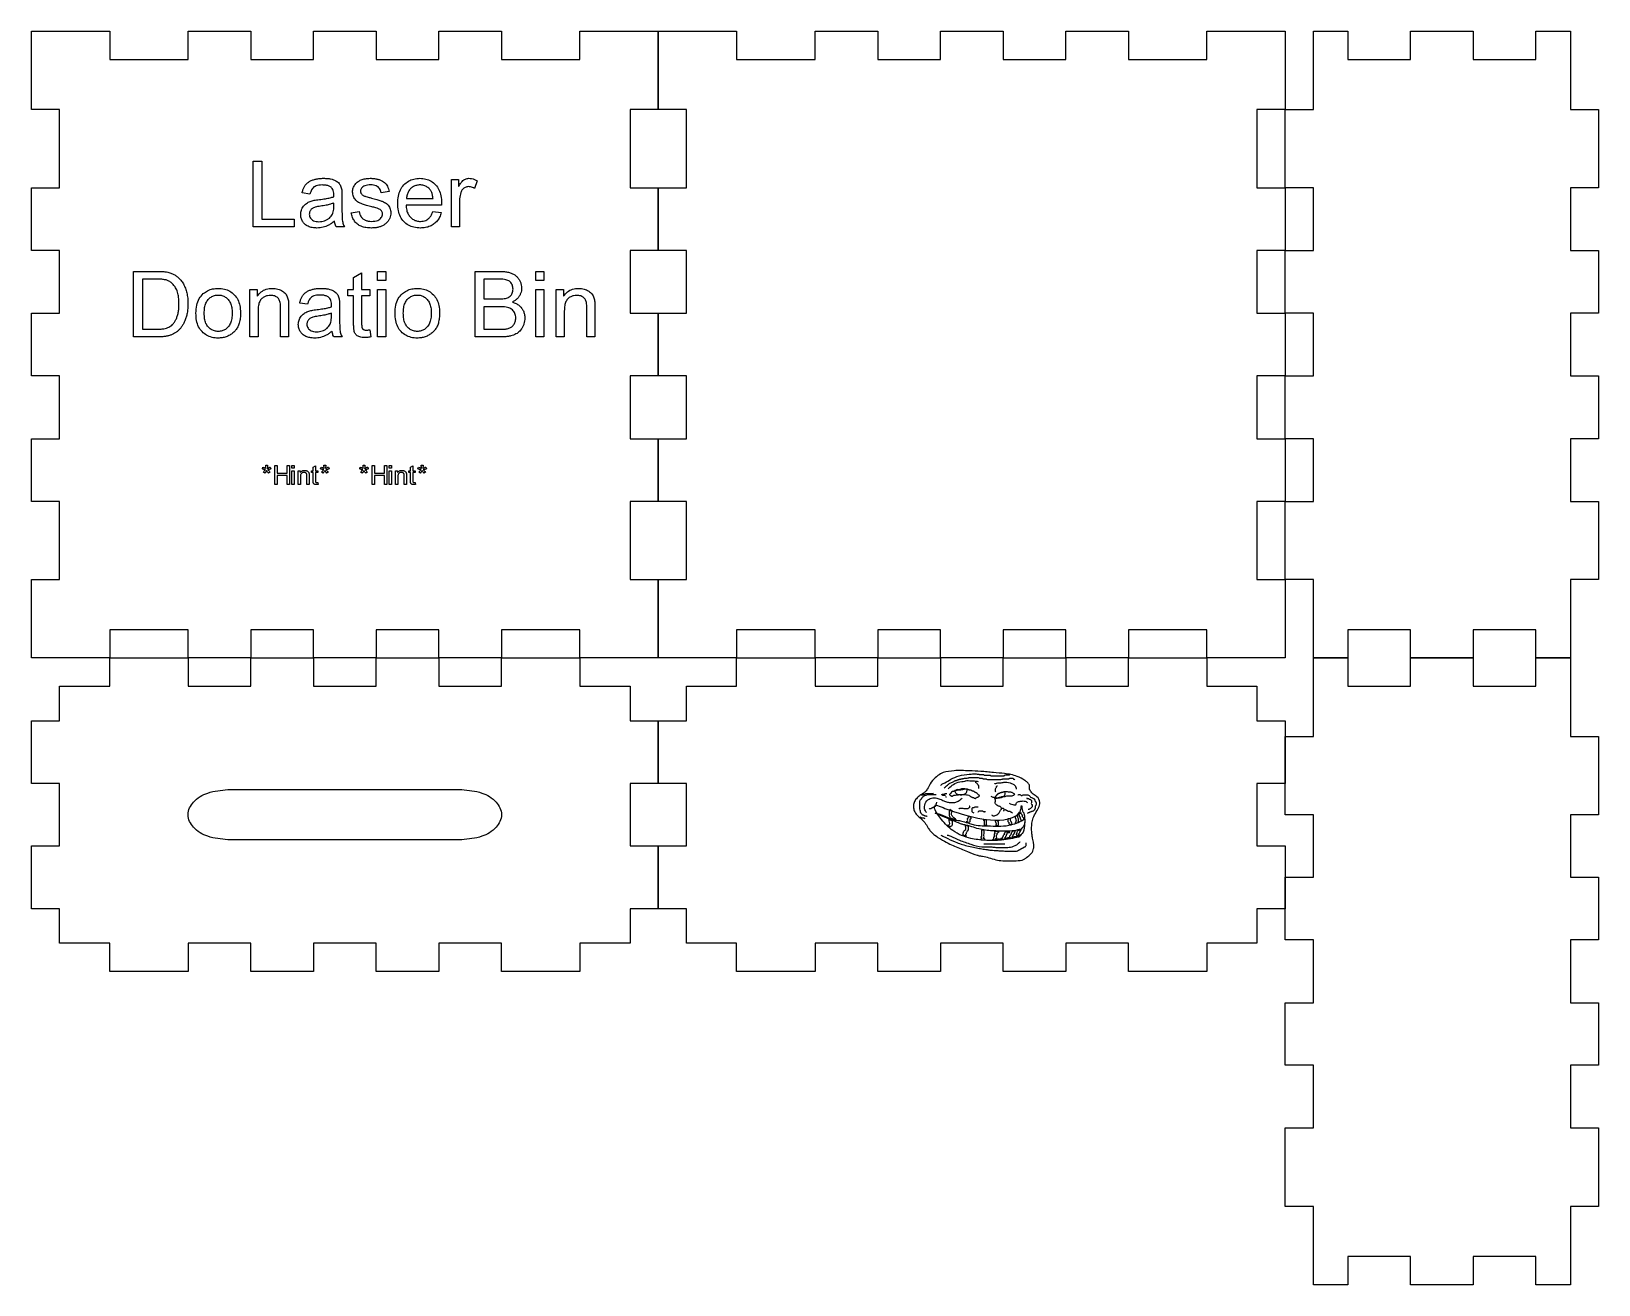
# Model space of a CAD drawing. Extents: x 5 to 205, y 5 to 165.
import ezdxf

# ---------------------------------------------------------------- set-up
doc = ezdxf.new("R2010")
doc.units = 0
doc.layers.get('0').update_dxf_attribs({"linetype": 'CONTINUOUS'})

msp = doc.modelspace()

# ---------------------------------------------------------------- linework, layer by layer
at = {"color": 7}
for p, q in [((5.080005, 165.079957), (15.079985, 165.079957)), ((5.080005, 155.079977), (5.080005, 165.079957)), ((15.079985, 165.079957), (15.079985, 161.47993)), ((25.079965, 161.47993), (25.079965, 165.079957)), ((25.079965, 165.079957), (33.079836, 165.079957)), ((33.079836, 165.079957), (33.079836, 161.47993)), ((41.07999, 161.47993), (41.07999, 165.079957)), ((41.07999, 165.079957), (49.079861, 165.079957)), ((49.079861, 165.079957), (49.079861, 161.47993)), ((57.080014, 161.47993), (57.080014, 165.079957)), ((57.080014, 165.079957), (65.080167, 165.079957)), ((65.080167, 165.079957), (65.080167, 161.47993)), ((75.079865, 161.47993), (75.079865, 165.079957)), ((75.079865, 165.079957), (85.079845, 165.079957)), ((85.079845, 165.079957), (85.079845, 155.079977)), ((85.079845, 165.079957), (95.079825, 165.079957)), ((85.079845, 155.079977), (85.079845, 165.079957)), ((95.079825, 165.079957), (95.079825, 161.47993)), ((105.080087, 161.47993), (105.080087, 165.079957)), ((105.080087, 165.079957), (113.079676, 165.079957)), ((113.079676, 165.079957), (113.079676, 161.47993)), ((121.080112, 161.47993), (121.080112, 165.079957)), ((121.080112, 165.079957), (129.079983, 165.079957)), ((129.079983, 165.079957), (129.079983, 161.47993)), ((137.080136, 161.47993), (137.080136, 165.079957)), ((137.080136, 165.079957), (145.080007, 165.079957)), ((145.080007, 165.079957), (145.080007, 161.47993)), ((155.08027, 161.47993), (155.08027, 165.079957)), ((155.08027, 165.079957), (165.079685, 165.079957)), ((165.079685, 165.079957), (165.079685, 155.079977)), ((168.680276, 165.079957), (173.080121, 165.079957)), ((168.680276, 155.079977), (168.680276, 165.079957)), ((173.080121, 165.079957), (173.080121, 161.47993)), ((181.079992, 161.47993), (181.079992, 165.079957)), ((181.079992, 165.079957), (189.080145, 165.079957)), ((189.080145, 165.079957), (189.080145, 161.47993)), ((197.080016, 161.47993), (197.080016, 165.079957)), ((197.080016, 165.079957), (201.479861, 165.079957)), ((201.479861, 165.079957), (201.479861, 155.079977)), ((15.079985, 161.47993), (25.079965, 161.47993)), ((33.079836, 161.47993), (41.07999, 161.47993)), ((49.079861, 161.47993), (57.080014, 161.47993)), ((65.080167, 161.47993), (75.079865, 161.47993)), ((95.079825, 161.47993), (105.080087, 161.47993)), ((113.079676, 161.47993), (121.080112, 161.47993)), ((129.079983, 161.47993), (137.080136, 161.47993)), ((145.080007, 161.47993), (155.08027, 161.47993)), ((173.080121, 161.47993), (181.079992, 161.47993)), ((189.080145, 161.47993), (197.080016, 161.47993)), ((8.680032, 155.079977), (5.080005, 155.079977)), ((8.680032, 145.079997), (8.680032, 155.079977)), ((85.079845, 155.079977), (81.479819, 155.079977)), ((81.479819, 155.079977), (81.479819, 145.079997)), ((88.680154, 155.079977), (85.079845, 155.079977)), ((88.680154, 145.079997), (88.680154, 155.079977)), ((165.079685, 155.079977), (161.479659, 155.079977)), ((161.479659, 155.079977), (161.479659, 145.079997)), ((165.079685, 145.079997), (165.079685, 155.079977)), ((165.079685, 155.079977), (168.680276, 155.079977)), ((201.479861, 155.079977), (205.079887, 155.079977)), ((205.079887, 155.079977), (205.079887, 145.079997)), ((5.080005, 137.080126), (5.080005, 145.079997)), ((5.080005, 145.079997), (8.680032, 145.079997)), ((81.479819, 145.079997), (85.079845, 145.079997)), ((85.079845, 145.079997), (85.079845, 137.080126)), ((85.079845, 137.080126), (85.079845, 145.079997)), ((85.079845, 145.079997), (88.680154, 145.079997)), ((161.479659, 145.079997), (165.079685, 145.079997)), ((165.079685, 145.079997), (165.079685, 137.080126)), ((168.680276, 145.079997), (165.079685, 145.079997)), ((168.680276, 137.080126), (168.680276, 145.079997)), ((205.079887, 145.079997), (201.479861, 145.079997)), ((201.479861, 145.079997), (201.479861, 137.080126)), ((8.680032, 137.080126), (5.080005, 137.080126)), ((8.680032, 129.079973), (8.680032, 137.080126)), ((85.079845, 137.080126), (81.479819, 137.080126)), ((81.479819, 137.080126), (81.479819, 129.079973)), ((88.680154, 137.080126), (85.079845, 137.080126)), ((88.680154, 129.079973), (88.680154, 137.080126)), ((165.079685, 137.080126), (161.479659, 137.080126)), ((161.479659, 137.080126), (161.479659, 129.079973)), ((165.079685, 129.079973), (165.079685, 137.080126)), ((165.079685, 137.080126), (168.680276, 137.080126)), ((201.479861, 137.080126), (205.079887, 137.080126)), ((205.079887, 137.080126), (205.079887, 129.079973)), ((5.080005, 121.080101), (5.080005, 129.079973)), ((5.080005, 129.079973), (8.680032, 129.079973)), ((81.479819, 129.079973), (85.079845, 129.079973)), ((85.079845, 129.079973), (85.079845, 121.080101)), ((85.079845, 121.080101), (85.079845, 129.079973)), ((85.079845, 129.079973), (88.680154, 129.079973)), ((161.479659, 129.079973), (165.079685, 129.079973)), ((165.079685, 129.079973), (165.079685, 121.080101)), ((168.680276, 129.079973), (165.079685, 129.079973)), ((168.680276, 121.080101), (168.680276, 129.079973)), ((205.079887, 129.079973), (201.479861, 129.079973)), ((201.479861, 129.079973), (201.479861, 121.080101)), ((8.680032, 121.080101), (5.080005, 121.080101)), ((8.680032, 113.079948), (8.680032, 121.080101)), ((85.079845, 121.080101), (81.479819, 121.080101)), ((81.479819, 121.080101), (81.479819, 113.079948)), ((88.680154, 121.080101), (85.079845, 121.080101)), ((88.680154, 113.079948), (88.680154, 121.080101)), ((165.079685, 121.080101), (161.479659, 121.080101)), ((161.479659, 121.080101), (161.479659, 113.079948)), ((165.079685, 113.079948), (165.079685, 121.080101)), ((165.079685, 121.080101), (168.680276, 121.080101)), ((201.479861, 121.080101), (205.079887, 121.080101)), ((205.079887, 121.080101), (205.079887, 113.079948)), ((5.080005, 105.079795), (5.080005, 113.079948)), ((5.080005, 113.079948), (8.680032, 113.079948)), ((81.479819, 113.079948), (85.079845, 113.079948)), ((85.079845, 113.079948), (85.079845, 105.079795)), ((85.079845, 105.079795), (85.079845, 113.079948)), ((85.079845, 113.079948), (88.680154, 113.079948)), ((161.479659, 113.079948), (165.079685, 113.079948)), ((165.079685, 113.079948), (165.079685, 105.079795)), ((168.680276, 113.079948), (165.079685, 113.079948)), ((168.680276, 105.079795), (168.680276, 113.079948)), ((205.079887, 113.079948), (201.479861, 113.079948)), ((201.479861, 113.079948), (201.479861, 105.079795)), ((34.558704, 109.213868), (34.634771, 109.448686)), ((34.558704, 109.213868), (34.558704, 109.213868)), ((34.884472, 108.668165), (34.689342, 108.808725)), ((34.983691, 109.70004), (35.223469, 109.70004)), ((35.524433, 108.808725), (35.325995, 108.668165)), ((35.575696, 109.448686), (35.651764, 109.213868)), ((36.129535, 107.234454), (36.129535, 109.658699)), ((36.129535, 109.658699), (36.450342, 109.658699)), ((36.450342, 109.658699), (36.450342, 108.663204)), ((36.450342, 108.663204), (37.71042, 108.663204)), ((37.71042, 108.377123), (36.450342, 108.377123)), ((36.450342, 108.377123), (36.450342, 107.234454)), ((37.71042, 108.663204), (37.71042, 109.658699)), ((37.71042, 109.658699), (38.031228, 109.658699)), ((37.71042, 107.234454), (37.71042, 108.377123)), ((38.031228, 109.658699), (38.031228, 107.234454)), ((38.325178, 109.316394), (38.325178, 109.658699)), ((38.325178, 109.658699), (38.622834, 109.658699)), ((38.622834, 109.316394), (38.325178, 109.316394)), ((38.325178, 107.234454), (38.325178, 108.990626)), ((38.325178, 108.990626), (38.622834, 108.990626)), ((38.622834, 109.658699), (38.622834, 109.316394)), ((38.622834, 108.990626), (38.622834, 107.234454)), ((39.115892, 107.234454), (39.115892, 108.990626)), ((39.115892, 108.990626), (39.383782, 108.990626)), ((39.383782, 108.990626), (39.383782, 108.740925)), ((39.413548, 108.193568), (39.413548, 107.234454)), ((40.245332, 107.234454), (40.245332, 108.302709)), ((40.542988, 108.314285), (40.542988, 107.234454)), ((40.818319, 108.759115), (40.818319, 108.990626)), ((40.818319, 108.990626), (41.0366, 108.990626)), ((41.0366, 108.759115), (40.818319, 108.759115)), ((41.0366, 109.425535), (41.332602, 109.604128)), ((41.0366, 108.990626), (41.0366, 109.425535)), ((41.0366, 107.748738), (41.0366, 108.759115)), ((41.332602, 109.604128), (41.332602, 108.990626)), ((41.332602, 108.990626), (41.631912, 108.990626)), ((41.631912, 108.759115), (41.332602, 108.759115)), ((41.332602, 108.759115), (41.332602, 107.732201)), ((41.631912, 108.990626), (41.631912, 108.759115)), ((41.985523, 109.213868), (42.06159, 109.448686)), ((41.985523, 109.213868), (41.985523, 109.213868)), ((42.311291, 108.668165), (42.116161, 108.808725)), ((42.41051, 109.70004), (42.650288, 109.70004)), ((42.951252, 108.808725), (42.752814, 108.668165)), ((43.002515, 109.448686), (43.078583, 109.213868)), ((46.98063, 109.213868), (47.056698, 109.448686)), ((46.98063, 109.213868), (46.98063, 109.213868)), ((47.306398, 108.668165), (47.111268, 108.808725)), ((47.405617, 109.70004), (47.645396, 109.70004)), ((47.946359, 108.808725), (47.747922, 108.668165)), ((47.997622, 109.448686), (48.07369, 109.213868)), ((48.551461, 107.234454), (48.551461, 109.658699)), ((48.551461, 109.658699), (48.872269, 109.658699)), ((48.872269, 109.658699), (48.872269, 108.663204)), ((48.872269, 108.663204), (50.132347, 108.663204)), ((50.132347, 108.377123), (48.872269, 108.377123)), ((48.872269, 108.377123), (48.872269, 107.234454)), ((50.132347, 108.663204), (50.132347, 109.658699)), ((50.132347, 109.658699), (50.453154, 109.658699)), ((50.132347, 107.234454), (50.132347, 108.377123)), ((50.453154, 109.658699), (50.453154, 107.234454)), ((50.747076, 109.316394), (50.747076, 109.658699)), ((50.747076, 109.658699), (51.044733, 109.658699)), ((51.044733, 109.316394), (50.747076, 109.316394)), ((50.747076, 107.234454), (50.747076, 108.990626)), ((50.747076, 108.990626), (51.044733, 108.990626)), ((51.044733, 109.658699), (51.044733, 109.316394)), ((51.044733, 108.990626), (51.044733, 107.234454)), ((51.537931, 107.234454), (51.537931, 108.990626)), ((51.537931, 108.990626), (51.805821, 108.990626)), ((51.805821, 108.990626), (51.805821, 108.740925)), ((51.835587, 108.193568), (51.835587, 107.234454)), ((52.667371, 107.234454), (52.667371, 108.302709)), ((52.965027, 108.314285), (52.965027, 107.234454)), ((53.240217, 108.759115), (53.240217, 108.990626)), ((53.240217, 108.990626), (53.458498, 108.990626)), ((53.458498, 108.759115), (53.240217, 108.759115)), ((53.458498, 109.425535), (53.754501, 109.604128)), ((53.458498, 108.990626), (53.458498, 109.425535)), ((53.458498, 107.748738), (53.458498, 108.759115)), ((53.754501, 109.604128), (53.754501, 108.990626)), ((53.754501, 108.990626), (54.053811, 108.990626)), ((54.053811, 108.759115), (53.754501, 108.759115)), ((53.754501, 108.759115), (53.754501, 107.732201)), ((54.053811, 108.990626), (54.053811, 108.759115)), ((54.407562, 109.213868), (54.48363, 109.448686)), ((54.407562, 109.213868), (54.407562, 109.213868)), ((54.73333, 108.668165), (54.5382, 108.808725)), ((54.832549, 109.70004), (55.072328, 109.70004)), ((55.373291, 108.808725), (55.174854, 108.668165)), ((55.424554, 109.448686), (55.500622, 109.213868)), ((36.450342, 107.234454), (36.129535, 107.234454)), ((38.031228, 107.234454), (37.71042, 107.234454)), ((38.622834, 107.234454), (38.325178, 107.234454)), ((39.413548, 107.234454), (39.115892, 107.234454)), ((40.542988, 107.234454), (40.245332, 107.234454)), ((41.631912, 107.500691), (41.674907, 107.237761)), ((41.631912, 107.500691), (41.631912, 107.500691)), ((48.872269, 107.234454), (48.551461, 107.234454)), ((50.453154, 107.234454), (50.132347, 107.234454)), ((51.044733, 107.234454), (50.747076, 107.234454)), ((51.835587, 107.234454), (51.537931, 107.234454)), ((52.965027, 107.234454), (52.667371, 107.234454)), ((54.053811, 107.500691), (54.096805, 107.237761)), ((54.053811, 107.500691), (54.053811, 107.500691)), ((8.680032, 105.079795), (5.080005, 105.079795)), ((8.680032, 95.080097), (8.680032, 105.079795)), ((85.079845, 105.079795), (81.479819, 105.079795)), ((81.479819, 105.079795), (81.479819, 95.080097)), ((88.680154, 105.079795), (85.079845, 105.079795)), ((88.680154, 95.080097), (88.680154, 105.079795)), ((165.079685, 105.079795), (161.479659, 105.079795)), ((161.479659, 105.079795), (161.479659, 95.080097)), ((165.079685, 95.080097), (165.079685, 105.079795)), ((165.079685, 105.079795), (168.680276, 105.079795)), ((201.479861, 105.079795), (205.079887, 105.079795)), ((205.079887, 105.079795), (205.079887, 95.080097)), ((5.080005, 85.080117), (5.080005, 95.080097)), ((5.080005, 95.080097), (8.680032, 95.080097)), ((81.479819, 95.080097), (85.079845, 95.080097)), ((85.079845, 95.080097), (85.079845, 85.080117)), ((85.079845, 85.080117), (85.079845, 95.080097)), ((85.079845, 95.080097), (88.680154, 95.080097)), ((161.479659, 95.080097), (165.079685, 95.080097)), ((165.079685, 95.080097), (165.079685, 85.080117)), ((168.680276, 95.080097), (165.079685, 95.080097)), ((168.680276, 85.080117), (168.680276, 95.080097)), ((205.079887, 95.080097), (201.479861, 95.080097)), ((201.479861, 95.080097), (201.479861, 85.080117)), ((25.079965, 88.680144), (15.079985, 88.680144)), ((15.079985, 88.680144), (15.079985, 85.080117)), ((25.079965, 85.080117), (25.079965, 88.680144)), ((41.07999, 88.680144), (33.079836, 88.680144)), ((33.079836, 88.680144), (33.079836, 85.080117)), ((41.07999, 85.080117), (41.07999, 88.680144)), ((57.080014, 88.680144), (49.079861, 88.680144)), ((49.079861, 88.680144), (49.079861, 85.080117)), ((57.080014, 85.080117), (57.080014, 88.680144)), ((75.079865, 88.680144), (65.080167, 88.680144)), ((65.080167, 88.680144), (65.080167, 85.080117)), ((75.079865, 85.080117), (75.079865, 88.680144)), ((105.080087, 88.680144), (95.079825, 88.680144)), ((95.079825, 88.680144), (95.079825, 85.080117)), ((105.080087, 85.080117), (105.080087, 88.680144)), ((121.080112, 88.680144), (113.079676, 88.680144)), ((113.079676, 88.680144), (113.079676, 85.080117)), ((121.080112, 85.080117), (121.080112, 88.680144)), ((137.080136, 88.680144), (129.079983, 88.680144)), ((129.079983, 88.680144), (129.079983, 85.080117)), ((137.080136, 85.080117), (137.080136, 88.680144)), ((155.08027, 88.680144), (145.080007, 88.680144)), ((145.080007, 88.680144), (145.080007, 85.080117)), ((155.08027, 85.080117), (155.08027, 88.680144)), ((181.079992, 88.680144), (173.080121, 88.680144)), ((173.080121, 88.680144), (173.080121, 85.080117)), ((181.079992, 85.080117), (181.079992, 88.680144)), ((197.080016, 88.680144), (189.080145, 88.680144)), ((189.080145, 88.680144), (189.080145, 85.080117)), ((197.080016, 85.080117), (197.080016, 88.680144)), ((15.079985, 85.080117), (5.080005, 85.080117)), ((15.079985, 81.48009), (15.079985, 85.080117)), ((15.079985, 85.080117), (25.079965, 85.080117)), ((33.079836, 85.080117), (25.079965, 85.080117)), ((25.079965, 85.080117), (25.079965, 81.48009)), ((33.079836, 81.48009), (33.079836, 85.080117)), ((33.079836, 85.080117), (41.07999, 85.080117)), ((49.079861, 85.080117), (41.07999, 85.080117)), ((41.07999, 85.080117), (41.07999, 81.48009)), ((49.079861, 81.48009), (49.079861, 85.080117)), ((49.079861, 85.080117), (57.080014, 85.080117)), ((65.080167, 85.080117), (57.080014, 85.080117)), ((57.080014, 85.080117), (57.080014, 81.48009)), ((65.080167, 81.48009), (65.080167, 85.080117)), ((65.080167, 85.080117), (75.079865, 85.080117)), ((85.079845, 85.080117), (75.079865, 85.080117)), ((75.079865, 85.080117), (75.079865, 81.48009)), ((95.079825, 85.080117), (85.079845, 85.080117)), ((95.079825, 81.48009), (95.079825, 85.080117)), ((95.079825, 85.080117), (105.080087, 85.080117)), ((113.079676, 85.080117), (105.080087, 85.080117)), ((105.080087, 85.080117), (105.080087, 81.48009)), ((113.079676, 81.48009), (113.079676, 85.080117)), ((113.079676, 85.080117), (121.080112, 85.080117)), ((129.079983, 85.080117), (121.080112, 85.080117)), ((121.080112, 85.080117), (121.080112, 81.48009)), ((129.079983, 81.48009), (129.079983, 85.080117)), ((129.079983, 85.080117), (137.080136, 85.080117)), ((145.080007, 85.080117), (137.080136, 85.080117)), ((137.080136, 85.080117), (137.080136, 81.48009)), ((145.080007, 81.48009), (145.080007, 85.080117)), ((145.080007, 85.080117), (155.08027, 85.080117)), ((165.079685, 85.080117), (155.08027, 85.080117)), ((155.08027, 85.080117), (155.08027, 81.48009)), ((173.080121, 85.080117), (168.680276, 85.080117)), ((168.680276, 85.080117), (173.080121, 85.080117)), ((168.680276, 75.079855), (168.680276, 85.080117)), ((173.080121, 85.080117), (173.080121, 81.48009)), ((189.080145, 85.080117), (181.079992, 85.080117)), ((181.079992, 81.48009), (181.079992, 85.080117)), ((181.079992, 85.080117), (189.080145, 85.080117)), ((189.080145, 85.080117), (189.080145, 81.48009)), ((201.479861, 85.080117), (197.080016, 85.080117)), ((197.080016, 81.48009), (197.080016, 85.080117)), ((197.080016, 85.080117), (201.479861, 85.080117)), ((201.479861, 85.080117), (201.479861, 75.079855)), ((8.680032, 81.48009), (15.079985, 81.48009)), ((8.680032, 77.079964), (8.680032, 81.48009)), ((25.079965, 81.48009), (33.079836, 81.48009)), ((41.07999, 81.48009), (49.079861, 81.48009)), ((57.080014, 81.48009), (65.080167, 81.48009)), ((75.079865, 81.48009), (81.479819, 81.48009)), ((81.479819, 81.48009), (81.479819, 77.079964)), ((88.680154, 81.48009), (95.079825, 81.48009)), ((88.680154, 77.079964), (88.680154, 81.48009)), ((105.080087, 81.48009), (113.079676, 81.48009)), ((121.080112, 81.48009), (129.079983, 81.48009)), ((137.080136, 81.48009), (145.080007, 81.48009)), ((155.08027, 81.48009), (161.479659, 81.48009)), ((161.479659, 81.48009), (161.479659, 77.079964)), ((173.080121, 81.48009), (181.079992, 81.48009)), ((189.080145, 81.48009), (197.080016, 81.48009)), ((5.080005, 69.07981), (5.080005, 77.079964)), ((5.080005, 77.079964), (8.680032, 77.079964)), ((81.479819, 77.079964), (85.079845, 77.079964)), ((85.079845, 77.079964), (85.079845, 69.07981)), ((85.079845, 69.07981), (85.079845, 77.079964)), ((85.079845, 77.079964), (88.680154, 77.079964)), ((161.479659, 77.079964), (165.079685, 77.079964)), ((165.079685, 77.079964), (165.079685, 69.07981)), ((165.079685, 65.079875), (165.079685, 75.079855)), ((165.079685, 75.079855), (168.680276, 75.079855)), ((201.479861, 75.079855), (205.079887, 75.079855)), ((205.079887, 75.079855), (205.079887, 65.079875)), ((8.680032, 69.07981), (5.080005, 69.07981)), ((8.680032, 61.080221), (8.680032, 69.07981)), ((30.159965, 68.279993), (59.999885, 68.279993)), ((30.159965, 68.279993), (30.159965, 68.279993)), ((85.079845, 69.07981), (81.479819, 69.07981)), ((81.479819, 69.07981), (81.479819, 61.080221)), ((88.680154, 69.07981), (85.079845, 69.07981)), ((88.680154, 61.080221), (88.680154, 69.07981)), ((165.079685, 69.07981), (161.479659, 69.07981)), ((161.479659, 69.07981), (161.479659, 61.080221)), ((25.079965, 65.079875), (25.079965, 65.079875)), ((65.079885, 65.079875), (65.079885, 65.079875)), ((168.680276, 65.079875), (165.079685, 65.079875)), ((168.680276, 57.080004), (168.680276, 65.079875)), ((205.079887, 65.079875), (201.479861, 65.079875)), ((201.479861, 65.079875), (201.479861, 57.080004)), ((5.080005, 53.079786), (5.080005, 61.080221)), ((5.080005, 61.080221), (8.680032, 61.080221)), ((59.999885, 61.879757), (30.159965, 61.879757)), ((81.479819, 61.080221), (85.079845, 61.080221)), ((85.079845, 61.080221), (85.079845, 53.079786)), ((85.079845, 53.079786), (85.079845, 61.080221)), ((85.079845, 61.080221), (88.680154, 61.080221)), ((161.479659, 61.080221), (165.079685, 61.080221)), ((165.079685, 61.080221), (165.079685, 53.079786)), ((165.079685, 49.080133), (165.079685, 57.080004)), ((165.079685, 57.080004), (168.680276, 57.080004)), ((201.479861, 57.080004), (205.079887, 57.080004)), ((205.079887, 57.080004), (205.079887, 49.080133)), ((8.680032, 53.079786), (5.080005, 53.079786)), ((8.680032, 48.679941), (8.680032, 53.079786)), ((85.079845, 53.079786), (81.479819, 53.079786)), ((81.479819, 53.079786), (81.479819, 48.679941)), ((88.680154, 53.079786), (85.079845, 53.079786)), ((88.680154, 48.679941), (88.680154, 53.079786)), ((165.079685, 53.079786), (161.479659, 53.079786)), ((161.479659, 53.079786), (161.479659, 48.679941)), ((15.079985, 48.679941), (8.680032, 48.679941)), ((15.079985, 45.079915), (15.079985, 48.679941)), ((33.079836, 48.679941), (25.079965, 48.679941)), ((25.079965, 48.679941), (25.079965, 45.079915)), ((33.079836, 45.079915), (33.079836, 48.679941)), ((49.079861, 48.679941), (41.07999, 48.679941)), ((41.07999, 48.679941), (41.07999, 45.079915)), ((49.079861, 45.079915), (49.079861, 48.679941)), ((65.080167, 48.679941), (57.080014, 48.679941)), ((57.080014, 48.679941), (57.080014, 45.079915)), ((65.080167, 45.079915), (65.080167, 48.679941)), ((81.479819, 48.679941), (75.079865, 48.679941)), ((75.079865, 48.679941), (75.079865, 45.079915)), ((95.079825, 48.679941), (88.680154, 48.679941)), ((95.079825, 45.079915), (95.079825, 48.679941)), ((113.079676, 48.679941), (105.080087, 48.679941)), ((105.080087, 48.679941), (105.080087, 45.079915)), ((113.079676, 45.079915), (113.079676, 48.679941)), ((129.079983, 48.679941), (121.080112, 48.679941)), ((121.080112, 48.679941), (121.080112, 45.079915)), ((129.079983, 45.079915), (129.079983, 48.679941)), ((145.080007, 48.679941), (137.080136, 48.679941)), ((137.080136, 48.679941), (137.080136, 45.079915)), ((145.080007, 45.079915), (145.080007, 48.679941)), ((161.479659, 48.679941), (155.08027, 48.679941)), ((155.08027, 48.679941), (155.08027, 45.079915)), ((168.680276, 49.080133), (165.079685, 49.080133)), ((168.680276, 41.079697), (168.680276, 49.080133)), ((205.079887, 49.080133), (201.479861, 49.080133)), ((201.479861, 49.080133), (201.479861, 41.079697)), ((25.079965, 45.079915), (15.079985, 45.079915)), ((41.07999, 45.079915), (33.079836, 45.079915)), ((57.080014, 45.079915), (49.079861, 45.079915)), ((75.079865, 45.079915), (65.080167, 45.079915)), ((105.080087, 45.079915), (95.079825, 45.079915)), ((121.080112, 45.079915), (113.079676, 45.079915)), ((137.080136, 45.079915), (129.079983, 45.079915)), ((155.08027, 45.079915), (145.080007, 45.079915)), ((165.079685, 33.080108), (165.079685, 41.079697)), ((165.079685, 41.079697), (168.680276, 41.079697)), ((201.479861, 41.079697), (205.079887, 41.079697)), ((205.079887, 41.079697), (205.079887, 33.080108)), ((168.680276, 33.080108), (165.079685, 33.080108)), ((168.680276, 25.080237), (168.680276, 33.080108)), ((205.079887, 33.080108), (201.479861, 33.080108)), ((201.479861, 33.080108), (201.479861, 25.080237)), ((165.079685, 15.079975), (165.079685, 25.080237)), ((165.079685, 25.080237), (168.680276, 25.080237)), ((201.479861, 25.080237), (205.079887, 25.080237)), ((205.079887, 25.080237), (205.079887, 15.079975)), ((168.680276, 15.079975), (165.079685, 15.079975)), ((168.680276, 5.079995), (168.680276, 15.079975)), ((205.079887, 15.079975), (201.479861, 15.079975)), ((201.479861, 15.079975), (201.479861, 5.079995)), ((181.079992, 8.680021), (173.080121, 8.680021)), ((173.080121, 8.680021), (173.080121, 5.079995)), ((181.079992, 5.079995), (181.079992, 8.680021)), ((197.080016, 8.680021), (189.080145, 8.680021)), ((189.080145, 8.680021), (189.080145, 5.079995)), ((197.080016, 5.079995), (197.080016, 8.680021)), ((173.080121, 5.079995), (168.680276, 5.079995)), ((189.080145, 5.079995), (181.079992, 5.079995)), ((201.479861, 5.079995), (197.080016, 5.079995))]:
    msp.add_line(p, q, dxfattribs=at)
at = {"color": 1}
for p, q in [((33.370184, 140.108799), (33.370184, 148.488949)), ((33.370184, 148.488949), (34.479154, 148.488949)), ((34.479154, 148.488949), (34.479154, 141.097725)), ((58.676408, 140.108799), (58.676408, 146.179548)), ((58.676408, 146.179548), (59.602455, 146.179548)), ((59.602455, 146.179548), (59.602455, 145.259218)), ((40.635648, 144.310307), (39.629572, 144.447498)), ((44.717112, 144.02449), (44.717112, 142.652569)), ((50.719267, 144.613272), (49.713192, 144.47608)), ((61.974736, 145.985193), (61.620321, 145.030565)), ((43.67674, 142.778328), (43.67674, 143.155607)), ((45.906111, 141.920878), (46.923619, 142.080935)), ((57.418816, 142.881222), (52.891477, 142.881222)), ((52.948639, 143.72724), (56.338427, 143.72724)), ((52.948639, 143.72724), (52.948639, 143.72724)), ((56.326994, 142.063786), (57.390233, 141.93231)), ((56.326995, 142.063786), (56.326994, 142.063786)), ((59.705349, 143.287082), (59.705349, 140.108799)), ((38.606349, 140.108799), (33.370184, 140.108799)), ((34.479154, 141.097725), (38.606349, 141.097725)), ((38.606349, 141.097725), (38.606349, 140.108799)), ((43.762485, 140.857639), (43.762485, 140.857639)), ((45.042944, 140.108799), (43.968273, 140.108799)), ((45.906111, 141.920878), (45.906111, 141.920878)), ((59.705349, 140.108799), (58.676408, 140.108799)), ((18.136093, 126.060398), (18.136093, 134.440547)), ((18.136093, 134.440547), (21.022843, 134.440547)), ((46.203308, 133.634544), (47.226533, 134.251908)), ((47.226533, 134.251908), (47.226533, 132.131147)), ((49.267262, 133.257266), (49.267262, 134.440547)), ((49.267262, 134.440547), (50.296205, 134.440547)), ((50.296205, 134.440547), (50.296205, 133.257266)), ((61.717445, 126.060398), (61.717445, 134.440547)), ((61.717445, 134.440547), (64.861432, 134.440547)), ((69.457367, 133.257266), (69.457367, 134.440547)), ((69.457367, 134.440547), (70.486307, 134.440547)), ((70.486307, 134.440547), (70.486307, 133.257266)), ((21.005694, 133.451621), (19.245063, 133.451621)), ((19.245063, 133.451621), (19.245063, 127.049324)), ((32.981421, 126.060398), (32.981421, 132.131147)), ((32.981421, 132.131147), (33.907468, 132.131147)), ((33.907468, 132.131147), (33.907468, 131.26798)), ((45.448752, 131.33086), (45.448752, 132.131147)), ((45.448752, 132.131147), (46.203308, 132.131147)), ((46.203308, 132.131147), (46.203308, 133.634544)), ((47.226533, 132.131147), (48.261191, 132.131147)), ((48.261191, 132.131147), (48.261191, 131.33086)), ((50.296205, 133.257266), (49.267262, 133.257266)), ((49.267262, 126.060398), (49.267262, 132.131147)), ((49.267262, 132.131147), (50.296205, 132.131147)), ((50.296205, 132.131147), (50.296205, 126.060398)), ((64.501302, 133.451621), (62.826415, 133.451621)), ((62.826415, 133.451621), (62.826415, 130.919284)), ((70.486307, 133.257266), (69.457367, 133.257266)), ((69.457367, 126.060398), (69.457367, 132.131147)), ((69.457367, 132.131147), (70.486307, 132.131147)), ((70.486307, 132.131147), (70.486307, 126.060398)), ((72.058299, 126.060398), (72.058299, 132.131147)), ((72.058299, 132.131147), (72.984346, 132.131147)), ((72.984346, 132.131147), (72.984346, 131.26798)), ((40.332629, 130.261905), (39.326554, 130.399097)), ((46.203308, 131.33086), (45.448752, 131.33086)), ((46.203308, 127.838178), (46.203308, 131.33086)), ((48.261191, 131.33086), (47.226533, 131.33086)), ((47.226533, 131.33086), (47.226533, 127.781015)), ((62.826415, 130.919284), (64.638493, 130.919284)), ((26.081802, 129.095772), (26.081802, 129.095772)), ((27.139324, 129.095772), (27.139324, 129.095772)), ((34.010362, 129.375873), (34.010362, 126.060398)), ((36.885679, 126.060398), (36.885679, 129.753151)), ((37.91462, 129.793165), (37.91462, 126.060398)), ((43.373722, 128.729927), (43.373722, 129.107205)), ((44.414093, 129.976088), (44.414093, 128.604167)), ((51.485202, 129.095772), (51.485202, 129.095772)), ((52.542725, 129.095772), (52.542725, 129.095772)), ((64.764254, 129.930358), (62.826415, 129.930358)), ((62.826415, 129.930358), (62.826415, 127.049324)), ((73.087241, 129.375873), (73.087241, 126.060398)), ((75.962558, 126.060398), (75.962558, 129.753151)), ((76.991498, 129.793165), (76.991498, 126.060398)), ((21.160036, 126.060398), (18.136093, 126.060398)), ((19.245063, 127.049324), (21.034276, 127.049324)), ((34.010362, 126.060398), (32.981421, 126.060398)), ((37.91462, 126.060398), (36.885679, 126.060398)), ((43.459465, 126.809238), (43.459467, 126.809238)), ((44.739925, 126.060398), (43.665253, 126.060398)), ((48.261191, 126.980728), (48.409815, 126.07183)), ((48.261191, 126.980728), (48.261191, 126.980728)), ((50.296205, 126.060398), (49.267262, 126.060398)), ((64.912878, 126.060398), (61.717445, 126.060398)), ((62.826415, 127.049324), (64.912878, 127.049324)), ((70.486307, 126.060398), (69.457367, 126.060398)), ((73.087241, 126.060398), (72.058299, 126.060398)), ((76.991498, 126.060398), (75.962558, 126.060398)), ((121.447119, 70.481819), (121.447119, 70.481819)), ((122.966366, 68.152241), (122.966366, 68.152241)), ((129.316728, 68.006995), (129.316728, 68.006995)), ((120.461177, 66.345272), (120.461177, 66.345272)), ((126.067602, 67.501768), (126.067602, 67.501768)), ((130.580527, 67.687282), (130.580527, 67.687282)), ((120.433651, 65.257792), (120.433651, 65.257792)), ((122.183939, 64.465649), (122.57758, 64.311562)), ((122.564171, 65.533296), (122.297657, 65.736866)), ((122.297657, 65.736866), (122.297657, 65.736866)), ((122.297657, 64.68137), (123.068804, 64.472405)), ((124.693724, 64.066753), (124.423319, 64.151696)), ((124.423319, 64.151696), (124.423319, 64.151696)), ((124.657317, 64.868201), (124.981793, 64.744149)), ((126.977612, 64.417496), (126.555541, 64.425201)), ((126.555541, 64.425201), (126.555541, 64.425201)), ((128.447205, 64.350083), (128.073246, 64.336601)), ((128.073246, 64.336601), (128.073246, 64.336601)), ((129.995527, 64.600475), (129.698109, 64.542692)), ((129.698109, 64.542692), (129.698109, 64.542692)), ((130.953385, 64.974136), (130.625351, 64.831605)), ((130.625351, 64.831605), (130.625352, 64.831605)), ((130.629725, 63.953309), (130.997123, 64.061171)), ((131.045236, 65.085849), (131.333906, 65.363205)), ((131.37327, 64.23837), (131.37327, 64.23837)), ((122.288908, 63.494901), (121.99149, 63.726031)), ((121.99149, 63.726031), (121.991492, 63.726031)), ((124.401319, 62.317678), (123.943594, 62.45932)), ((123.943594, 62.45932), (123.943594, 62.45932)), ((124.27761, 63.728657), (124.599254, 63.64694)), ((126.659017, 63.061302), (126.309537, 63.121228)), ((126.309537, 63.121228), (126.309537, 63.121228)), ((126.653951, 63.749144), (127.038845, 63.726031)), ((127.976525, 62.925107), (127.976522, 62.925107)), ((128.567237, 62.886972), (127.976525, 62.925107)), ((128.156348, 63.708696), (128.506251, 63.722179)), ((128.678573, 61.890026), (129.600209, 62.023497)), ((129.962059, 62.886972), (129.294028, 62.865181)), ((129.294028, 62.865181), (129.294028, 62.865181)), ((129.570286, 62.018155), (130.837376, 62.229695)), ((129.873061, 63.818484), (130.117993, 63.860857)), ((130.616799, 62.965765), (130.288385, 62.931228)), ((130.288385, 62.931228), (130.288385, 62.931228)), ((131.374112, 63.151401), (130.928057, 63.034839)), ((130.928057, 63.034839), (130.928057, 63.034839)), ((126.185828, 61.919989), (126.788912, 61.870958)), ((126.637226, 61.340536), (129.286457, 61.340536)), ((127.74457, 61.884578), (128.629092, 61.873682))]:
    msp.add_line(p, q, dxfattribs=at)
for points, knots in [([(39.629572, 144.447498), (39.662708, 144.583059), (39.72588, 144.841495), (39.878043, 145.193771), (40.070182, 145.496893), (40.319844, 145.749528), (40.629936, 145.95441), (40.997526, 146.115344), (41.415477, 146.232689), (41.878056, 146.302794), (42.362588, 146.323353), (42.833903, 146.305459), (43.258526, 146.248302), (43.619249, 146.147123), (43.917674, 146.013959), (44.16155, 145.86186), (44.350969, 145.68151), (44.490626, 145.471943), (44.599431, 145.23555), (44.643045, 145.062929), (44.665665, 144.973402)], [0, 0, 0, 0, 0.418046, 0.796972, 1.145706, 1.48884, 1.85402, 2.254052, 2.688002, 3.152741, 3.654441, 4.140752, 4.566247, 4.936775, 5.260448, 5.543747, 5.795072, 6.03845, 6.295101, 6.57162, 6.57162, 6.57162, 6.57162]), ([(46.923619, 142.080935), (46.947879, 141.953746), (46.994127, 141.71128), (47.15873, 141.387461), (47.392588, 141.128393), (47.700777, 140.942748), (48.077466, 140.836699), (48.494867, 140.808064), (48.905948, 140.83408), (49.268587, 140.924239), (49.547304, 141.088102), (49.74295, 141.295522), (49.865495, 141.530599), (49.901587, 141.772677), (49.870695, 142.000781), (49.761938, 142.194717), (49.591411, 142.344686), (49.335121, 142.452472), (48.982886, 142.565265), (48.473133, 142.697337), (47.905913, 142.844339), (47.381557, 143.007111), (46.988673, 143.154491), (46.697681, 143.321131), (46.47145, 143.516486), (46.296137, 143.747269), (46.169879, 144.003591), (46.09338, 144.279953), (46.070307, 144.559213), (46.09074, 144.830359), (46.153178, 145.084617), (46.257407, 145.322209), (46.396306, 145.539965), (46.566904, 145.733844), (46.753577, 145.888836), (46.954558, 146.015029), (47.175324, 146.113348), (47.428829, 146.199731), (47.70845, 146.26755), (48.006253, 146.308271), (48.361896, 146.322395), (48.759264, 146.302959), (49.180951, 146.236187), (49.559997, 146.123193), (49.889619, 145.972448), (50.162577, 145.786315), (50.375359, 145.559223), (50.530954, 145.286671), (50.649887, 144.968982), (50.69528, 144.736253), (50.719267, 144.613272)], [0, 0, 0, 0, 0.386898, 0.737563, 1.074533, 1.421206, 1.80192, 2.237553, 2.670641, 3.034208, 3.347649, 3.626477, 3.879566, 4.130503, 4.349061, 4.558009, 4.783393, 5.016653, 5.386019, 5.894003, 6.595406, 7.143805, 7.540982, 7.851551, 8.144624, 8.431469, 8.715092, 8.996856, 9.286622, 9.551329, 9.809434, 10.068145, 10.326178, 10.581341, 10.839746, 11.051313, 11.291328, 11.56289, 11.853968, 12.153083, 12.463021, 12.92058, 13.344413, 13.740762, 14.10348, 14.427778, 14.725737, 15.028401, 15.363371, 15.738726, 15.738726, 15.738726, 15.738726]), ([(57.390233, 141.93231), (57.327002, 141.736956), (57.204696, 141.35909), (56.88316, 140.864267), (56.470198, 140.465524), (55.962321, 140.173882), (55.366954, 140.00387), (54.665532, 139.950452), (53.911552, 140.022106), (53.176099, 140.300016), (52.577043, 140.770529), (52.132154, 141.4111), (51.874414, 142.208736), (51.803471, 143.103272), (51.875199, 144.005926), (52.134126, 144.829797), (52.583094, 145.48792), (53.174001, 145.971536), (53.886387, 146.262407), (54.655426, 146.344559), (55.417935, 146.263505), (56.110273, 145.977554), (56.686332, 145.504181), (57.125555, 144.859339), (57.378404, 144.051675), (57.427336, 143.442274), (57.42396, 143.077688), (57.421937, 142.986222), (57.419923, 142.918482), (57.418816, 142.881222)], [0, 0, 0, 0, 0.613815, 1.187281, 1.749695, 2.321649, 2.925756, 3.591308, 4.422964, 5.178258, 5.917037, 6.673733, 7.483577, 8.401344, 9.350498, 10.185639, 10.961502, 11.706466, 12.444609, 13.236524, 14.004244, 14.722597, 15.450713, 16.21071, 17.029584, 17.960854, 18.031995, 18.123477, 18.235306, 18.235306, 18.235306, 18.235306]), ([(59.602455, 145.259218), (59.676429, 145.388192), (59.80982, 145.620759), (60.025682, 145.910917), (60.239275, 146.111879), (60.459075, 146.231454), (60.683438, 146.302468), (60.956107, 146.326598), (61.274348, 146.28961), (61.633828, 146.177612), (61.858027, 146.051067), (61.974736, 145.985193)], [0, 0, 0, 0, 0.445781, 0.803839, 1.081533, 1.317776, 1.548298, 1.782834, 2.13347, 2.502896, 2.904007, 2.904007, 2.904007, 2.904007]), ([(43.67674, 143.96161), (43.677829, 144.002893), (43.679706, 144.074024), (43.681716, 144.163581), (43.684175, 144.338269), (43.666484, 144.587223), (43.575754, 144.898435), (43.381241, 145.153078), (43.076976, 145.331613), (42.674439, 145.445896), (42.230448, 145.473943), (41.801058, 145.450881), (41.435048, 145.371812), (41.138598, 145.226769), (40.916118, 144.993209), (40.745104, 144.68285), (40.674122, 144.441257), (40.635648, 144.310307)], [0, 0, 0, 0, 0.123892, 0.213468, 0.268732, 0.648028, 0.958949, 1.226354, 1.588103, 1.995645, 2.472944, 2.915595, 3.28279, 3.590016, 3.889586, 4.234763, 4.643295, 4.643295, 4.643295, 4.643295]), ([(44.665665, 144.973402), (44.676259, 144.899406), (44.701826, 144.720831), (44.713965, 144.403537), (44.715977, 144.161233), (44.717112, 144.02449)], [0, 0, 0, 0, 0.224134, 0.540903, 0.951246, 0.951246, 0.951246, 0.951246]), ([(49.713192, 144.47608), (49.693292, 144.574252), (49.654927, 144.76352), (49.516333, 145.016114), (49.320645, 145.221349), (49.061388, 145.370582), (48.742292, 145.455677), (48.367812, 145.478575), (47.98591, 145.457524), (47.639032, 145.387713), (47.379226, 145.255479), (47.204328, 145.084787), (47.094677, 144.89439), (47.065199, 144.712093), (47.081126, 144.558455), (47.124202, 144.435083), (47.197158, 144.321305), (47.29828, 144.215606), (47.433347, 144.124872), (47.589704, 144.048649), (47.806071, 143.985634), (48.108649, 143.897228), (48.355711, 143.829839), (48.501328, 143.79012)], [0, 0, 0, 0, 0.299086, 0.576616, 0.85131, 1.140254, 1.462056, 1.83318, 2.261429, 2.607623, 2.886902, 3.122702, 3.331651, 3.535158, 3.664851, 3.792003, 3.923286, 4.067488, 4.227648, 4.408888, 4.587052, 4.902442, 5.35517, 5.35517, 5.35517, 5.35517]), ([(56.338427, 143.72724), (56.319198, 143.88421), (56.283563, 144.175112), (56.156805, 144.568756), (55.935886, 144.923879), (55.608631, 145.223121), (55.163499, 145.432002), (54.689293, 145.488642), (54.230502, 145.439217), (53.817802, 145.276), (53.467341, 145.007156), (53.189731, 144.651088), (53.005013, 144.212855), (52.96797, 143.893759), (52.948639, 143.72724)], [0, 0, 0, 0, 0.473865, 0.878183, 1.229086, 1.717732, 2.186584, 2.680717, 3.131276, 3.558883, 3.994726, 4.440741, 4.899737, 5.400678, 5.400678, 5.400678, 5.400678]), ([(61.620321, 145.030565), (61.537839, 145.074946), (61.378199, 145.160843), (61.121827, 145.23573), (60.877347, 145.261405), (60.64862, 145.23941), (60.441593, 145.169849), (60.253967, 145.055789), (60.090609, 144.902147), (59.960393, 144.709721), (59.854119, 144.44283), (59.775287, 144.106298), (59.715288, 143.704373), (59.708713, 143.428317), (59.705349, 143.287082)], [0, 0, 0, 0, 0.28036, 0.542626, 0.79536, 1.01375, 1.226753, 1.444877, 1.667514, 1.894504, 2.135906, 2.525031, 2.929237, 3.352672, 3.352672, 3.352672, 3.352672]), ([(43.762485, 140.857639), (43.639064, 140.757518), (43.403672, 140.566564), (43.034701, 140.335621), (42.670299, 140.164994), (42.300743, 140.052529), (41.919664, 139.985495), (41.453538, 139.961127), (40.934988, 140.000418), (40.40293, 140.159152), (39.981051, 140.437125), (39.673673, 140.80102), (39.48755, 141.235775), (39.440941, 141.64594), (39.466426, 141.995983), (39.534507, 142.271826), (39.648309, 142.526148), (39.797329, 142.755361), (39.976094, 142.955832), (40.184338, 143.12119), (40.414562, 143.257244), (40.662855, 143.36986), (40.913856, 143.454571), (41.185122, 143.511659), (41.490298, 143.562541), (41.970253, 143.623201), (42.553251, 143.700168), (43.168593, 143.8096), (43.522201, 143.91538), (43.67674, 143.96161)], [0, 0, 0, 0, 0.47643, 0.908661, 1.302248, 1.680053, 2.064118, 2.460121, 3.077972, 3.615805, 4.107288, 4.571885, 5.025118, 5.505522, 5.795074, 6.074899, 6.353141, 6.626996, 6.892129, 7.155291, 7.421344, 7.692502, 7.971989, 8.214072, 8.523253, 8.900078, 9.665108, 10.28806, 10.771663, 10.771663, 10.771663, 10.771663]), ([(43.67674, 143.155607), (43.532323, 143.104561), (43.207055, 142.98959), (42.642553, 142.867998), (42.097464, 142.782239), (41.639922, 142.712117), (41.339537, 142.645439), (41.109883, 142.572899), (40.936005, 142.479664), (40.797537, 142.366481), (40.688437, 142.230186), (40.608414, 142.077299), (40.559847, 141.911108), (40.542552, 141.709055), (40.57083, 141.478586), (40.679908, 141.239818), (40.858189, 141.037393), (41.105581, 140.881554), (41.420602, 140.793443), (41.77774, 140.768842), (42.149882, 140.795202), (42.508167, 140.881879), (42.832246, 141.026608), (43.116169, 141.220386), (43.347496, 141.46276), (43.51624, 141.73091), (43.61672, 142.037163), (43.668419, 142.384317), (43.673803, 142.639248), (43.67674, 142.778328)], [0, 0, 0, 0, 0.45915, 1.03414, 1.728307, 2.115281, 2.4222, 2.650972, 2.835284, 3.010577, 3.183818, 3.35541, 3.525147, 3.699583, 3.961026, 4.212156, 4.475264, 4.759386, 5.076768, 5.446099, 5.828913, 6.191926, 6.546041, 6.888189, 7.216353, 7.544845, 7.829458, 8.176861, 8.593927, 8.593927, 8.593927, 8.593927]), ([(44.717112, 142.652569), (44.717969, 142.372712), (44.719445, 141.891019), (44.738919, 141.285981), (44.768315, 140.874421), (44.836814, 140.586027), (44.922666, 140.340825), (45.002613, 140.186601), (45.042944, 140.108799)], [0, 0, 0, 0, 0.839381, 1.444757, 1.817161, 2.073759, 2.33171, 2.594324, 2.594324, 2.594324, 2.594324]), ([(48.501328, 143.79012), (48.719943, 143.730744), (49.10976, 143.62487), (49.618108, 143.466512), (50.002352, 143.331312), (50.293116, 143.180921), (50.523097, 142.997546), (50.711425, 142.777376), (50.851218, 142.51675), (50.931902, 142.216144), (50.957476, 141.890564), (50.926366, 141.553606), (50.822893, 141.224464), (50.655273, 140.914256), (50.425028, 140.631825), (50.129387, 140.39447), (49.779328, 140.207614), (49.385034, 140.070641), (48.953724, 139.987954), (48.412126, 139.959916), (47.806959, 140.000397), (47.187953, 140.156522), (46.68659, 140.43687), (46.309907, 140.837073), (46.037788, 141.33993), (45.951502, 141.720619), (45.906111, 141.920878)], [0, 0, 0, 0, 0.679514, 1.211657, 1.597364, 1.900123, 2.188925, 2.474175, 2.763728, 3.068391, 3.40106, 3.739021, 4.077132, 4.428799, 4.790983, 5.162819, 5.55843, 5.975753, 6.410546, 6.871221, 7.599566, 8.222667, 8.771491, 9.297767, 9.850699, 10.464393, 10.464393, 10.464393, 10.464393]), ([(52.891477, 142.881222), (52.91193, 142.674624), (52.95031, 142.286954), (53.140482, 141.758375), (53.434534, 141.34062), (53.809432, 141.036945), (54.24978, 140.85278), (54.685811, 140.804171), (55.079722, 140.837057), (55.410009, 140.937027), (55.704772, 141.106478), (55.958869, 141.353544), (56.17271, 141.677891), (56.27344, 141.929836), (56.326995, 142.063786)], [0, 0, 0, 0, 0.621131, 1.165519, 1.664272, 2.135442, 2.594069, 3.076602, 3.436974, 3.773894, 4.10344, 4.447097, 4.8276, 5.259554, 5.259554, 5.259554, 5.259554]), ([(43.968273, 140.108799), (43.934968, 140.183208), (43.86637, 140.336467), (43.798871, 140.588939), (43.774886, 140.76606), (43.762485, 140.857639)], [0, 0, 0, 0, 0.244289, 0.503156, 0.780291, 0.780291, 0.780291, 0.780291]), ([(21.022843, 134.440547), (21.22299, 134.438419), (21.589467, 134.434522), (22.08827, 134.397384), (22.542328, 134.324775), (22.968411, 134.193198), (23.387132, 133.995483), (23.625789, 133.811353), (23.74382, 133.720289)], [0, 0, 0, 0, 0.600361, 1.099289, 1.499317, 1.977072, 2.432988, 2.879096, 2.879096, 2.879096, 2.879096]), ([(64.861432, 134.440547), (65.061103, 134.435916), (65.434368, 134.427259), (65.953266, 134.344587), (66.395045, 134.204871), (66.765697, 133.999555), (67.075724, 133.73343), (67.320168, 133.410346), (67.502399, 133.054981), (67.615226, 132.67997), (67.650882, 132.306447), (67.618513, 131.944142), (67.518726, 131.601185), (67.355956, 131.275607), (67.126445, 130.97671), (66.827074, 130.715949), (66.590411, 130.586334), (66.467722, 130.51914)], [0, 0, 0, 0, 0.598656, 1.119127, 1.570847, 1.981709, 2.381625, 2.787508, 3.189308, 3.573946, 3.955196, 4.307928, 4.658913, 5.0205, 5.393743, 5.782716, 6.201427, 6.201427, 6.201427, 6.201427]), ([(21.034276, 127.049324), (21.205377, 127.05211), (21.522027, 127.057266), (21.958149, 127.106056), (22.321802, 127.190592), (22.6229, 127.310553), (22.877994, 127.454743), (23.120083, 127.656725), (23.344114, 127.932902), (23.549451, 128.291509), (23.715253, 128.709681), (23.836566, 129.189188), (23.907021, 129.730947), (23.931031, 130.382865), (23.895845, 131.083653), (23.761968, 131.770871), (23.518882, 132.324698), (23.203807, 132.751262), (22.84971, 133.077708), (22.469895, 133.28846), (22.047517, 133.391186), (21.56595, 133.443503), (21.205515, 133.448726), (21.005694, 133.451621)], [0, 0, 0, 0, 0.513166, 0.949697, 1.314029, 1.629585, 1.918989, 2.18939, 2.570504, 2.979028, 3.424919, 3.915795, 4.459059, 5.060726, 5.871005, 6.559771, 7.149047, 7.669189, 8.14004, 8.584672, 8.954736, 9.436407, 10.035652, 10.035652, 10.035652, 10.035652]), ([(23.74382, 133.720289), (23.884122, 133.589029), (24.166129, 133.325198), (24.497022, 132.83553), (24.753835, 132.283879), (24.934441, 131.670303), (25.042587, 131.001164), (25.073601, 130.331974), (25.049395, 129.697868), (24.977398, 129.130751), (24.8534, 128.614242), (24.690809, 128.151052), (24.502, 127.740427), (24.281857, 127.387099), (24.040256, 127.086257), (23.785378, 126.829842), (23.510818, 126.616585), (23.20816, 126.443868), (22.871883, 126.304234), (22.497997, 126.194545), (22.086018, 126.116414), (21.635722, 126.068591), (21.322652, 126.063198), (21.160036, 126.060398)], [0, 0, 0, 0, 0.574875, 1.155497, 1.759144, 2.394732, 3.067758, 3.787987, 4.400773, 4.96966, 5.50006, 5.991106, 6.440331, 6.853168, 7.236555, 7.595625, 7.935459, 8.27619, 8.637859, 9.025414, 9.443022, 9.894276, 10.382008, 10.382008, 10.382008, 10.382008]), ([(27.019281, 131.593812), (27.200077, 131.729195), (27.561934, 132.000161), (28.225267, 132.222357), (28.952143, 132.293791), (29.702652, 132.215577), (30.413399, 131.93455), (31.005158, 131.467655), (31.457683, 130.836704), (31.722547, 130.050068), (31.786642, 129.238573), (31.748132, 128.488115), (31.638673, 127.864395), (31.44173, 127.342868), (31.162123, 126.915435), (30.814693, 126.560346), (30.399749, 126.280993), (29.938605, 126.074764), (29.442355, 125.949004), (28.834442, 125.904251), (28.145251, 125.975235), (27.429247, 126.254062), (26.834046, 126.721412), (26.38619, 127.367646), (26.122099, 128.185115), (26.095833, 128.778687), (26.081802, 129.095772)], [0, 0, 0, 0, 0.67398, 1.348949, 2.065518, 2.85457, 3.58948, 4.327511, 5.085682, 5.886271, 6.785221, 7.51193, 8.13751, 8.677425, 9.172021, 9.659112, 10.158017, 10.663522, 11.167718, 11.685422, 12.486115, 13.225097, 13.960398, 14.722817, 15.550426, 16.499555, 16.499555, 16.499555, 16.499555]), ([(33.907468, 131.26798), (34.065428, 131.467535), (34.375003, 131.858627), (35.072002, 132.204699), (35.697306, 132.283529), (36.191819, 132.254686), (36.531539, 132.189131), (36.845684, 132.080452), (37.125503, 131.938209), (37.360934, 131.765204), (37.543767, 131.559436), (37.681767, 131.326839), (37.788288, 131.070757), (37.860989, 130.811115), (37.895224, 130.524405), (37.911959, 130.19038), (37.913662, 129.936102), (37.91462, 129.793165)], [0, 0, 0, 0, 0.755599, 1.480843, 2.264915, 2.621587, 2.964263, 3.299306, 3.615618, 3.902769, 4.17043, 4.435452, 4.710424, 5.000707, 5.240998, 5.574995, 6.003764, 6.003764, 6.003764, 6.003764]), ([(39.326554, 130.399097), (39.35969, 130.534658), (39.422861, 130.793094), (39.575024, 131.14537), (39.767163, 131.448492), (40.016826, 131.701127), (40.326918, 131.906009), (40.694508, 132.066943), (41.112459, 132.184288), (41.575038, 132.254392), (42.05957, 132.274952), (42.530884, 132.257058), (42.955508, 132.199901), (43.31623, 132.098721), (43.614655, 131.965558), (43.858532, 131.813459), (44.04795, 131.633108), (44.187608, 131.423542), (44.296413, 131.187148), (44.340027, 131.014527), (44.362646, 130.925)], [0, 0, 0, 0, 0.418046, 0.796972, 1.145707, 1.48884, 1.85402, 2.254052, 2.688002, 3.152741, 3.65444, 4.140752, 4.566246, 4.936775, 5.260448, 5.543747, 5.795072, 6.03845, 6.295101, 6.571619, 6.571619, 6.571619, 6.571619]), ([(52.422682, 131.593812), (52.603477, 131.729195), (52.965334, 132.000162), (53.628667, 132.222357), (54.355544, 132.293791), (55.106052, 132.215577), (55.816799, 131.934549), (56.408559, 131.467656), (56.861082, 130.836704), (57.125947, 130.050068), (57.190041, 129.238573), (57.151531, 128.488115), (57.042073, 127.864395), (56.845131, 127.342868), (56.565522, 126.915436), (56.218092, 126.560346), (55.803149, 126.280993), (55.342005, 126.074765), (54.845755, 125.949004), (54.237842, 125.904251), (53.548652, 125.975235), (52.832648, 126.254062), (52.237447, 126.721412), (51.789591, 127.367645), (51.5255, 128.185115), (51.499233, 128.778687), (51.485202, 129.095772)], [0, 0, 0, 0, 0.673979, 1.348948, 2.065517, 2.85457, 3.58948, 4.327512, 5.085681, 5.88627, 6.78522, 7.51193, 8.137509, 8.677425, 9.172021, 9.659112, 10.158016, 10.663522, 11.167717, 11.685422, 12.486114, 13.225095, 13.960397, 14.722816, 15.550425, 16.499554, 16.499554, 16.499554, 16.499554]), ([(64.638493, 130.919284), (64.786964, 130.920963), (65.053446, 130.923977), (65.40762, 130.952692), (65.702326, 131.009674), (65.951524, 131.107172), (66.17057, 131.247401), (66.341551, 131.42787), (66.463041, 131.644639), (66.534134, 131.894901), (66.554744, 132.162143), (66.534381, 132.429137), (66.467171, 132.678758), (66.35609, 132.902899), (66.203327, 133.095694), (66.006642, 133.244452), (65.758543, 133.350911), (65.43239, 133.410684), (65.005846, 133.446421), (64.682432, 133.449754), (64.501302, 133.451621)], [0, 0, 0, 0, 0.445368, 0.799361, 1.064691, 1.342979, 1.59692, 1.838874, 2.081043, 2.335192, 2.613143, 2.881143, 3.134913, 3.38374, 3.626764, 3.866093, 4.115797, 4.429409, 4.856115, 5.39932, 5.39932, 5.39932, 5.39932]), ([(72.984346, 131.26798), (73.142306, 131.467535), (73.451881, 131.858628), (74.14888, 132.204699), (74.774184, 132.283529), (75.268697, 132.254686), (75.608417, 132.189131), (75.922562, 132.080452), (76.202381, 131.938209), (76.437812, 131.765204), (76.620646, 131.559437), (76.758644, 131.326838), (76.865166, 131.070757), (76.937866, 130.811115), (76.972102, 130.524405), (76.988837, 130.19038), (76.99054, 129.936102), (76.991498, 129.793165)], [0, 0, 0, 0, 0.755599, 1.480842, 2.264915, 2.621587, 2.964262, 3.299306, 3.615618, 3.902769, 4.17043, 4.435452, 4.710424, 5.000707, 5.240998, 5.574995, 6.003764, 6.003764, 6.003764, 6.003764]), ([(26.081802, 129.095772), (26.099064, 129.439764), (26.131198, 130.080124), (26.436434, 130.970541), (26.830018, 131.391422), (27.019281, 131.593812)], [0, 0, 0, 0, 1.032301, 1.921687, 2.74553, 2.74553, 2.74553, 2.74553]), ([(27.139324, 129.095772), (27.148246, 128.857242), (27.164739, 128.416316), (27.330616, 127.813146), (27.619026, 127.343979), (27.997611, 127.011012), (28.443549, 126.807864), (28.927483, 126.749425), (29.411041, 126.808148), (29.854942, 127.012848), (30.233171, 127.347598), (30.522642, 127.822711), (30.683064, 128.436558), (30.727802, 129.117237), (30.682766, 129.790682), (30.518551, 130.380295), (30.227896, 130.842196), (29.85132, 131.173939), (29.408633, 131.377659), (28.926545, 131.436353), (28.443724, 131.378148), (27.997903, 131.176176), (27.619069, 130.844887), (27.330469, 130.37705), (27.164703, 129.774706), (27.148236, 129.334194), (27.139324, 129.095772)], [0, 0, 0, 0, 0.71456, 1.320872, 1.853889, 2.343388, 2.811981, 3.3015, 3.787909, 4.255162, 4.745235, 5.282294, 5.898675, 6.629382, 7.321806, 7.915597, 8.4457, 8.935439, 9.40143, 9.884965, 10.374442, 10.842643, 11.331095, 11.862769, 12.468167, 13.182407, 13.182407, 13.182407, 13.182407]), ([(36.885679, 129.753151), (36.883642, 129.881269), (36.87993, 130.114764), (36.842222, 130.430433), (36.778163, 130.686058), (36.672141, 130.892052), (36.525886, 131.06159), (36.340852, 131.198995), (36.124375, 131.30246), (35.880667, 131.364387), (35.570026, 131.386128), (35.205748, 131.348653), (34.817271, 131.203849), (34.460578, 130.970256), (34.17918, 130.579432), (34.032591, 130.024064), (34.018324, 129.608051), (34.010362, 129.375873)], [0, 0, 0, 0, 0.384176, 0.700166, 0.952099, 1.170415, 1.388663, 1.617951, 1.857013, 2.104035, 2.367477, 2.788286, 3.191284, 3.601323, 4.049575, 4.600843, 5.29708, 5.29708, 5.29708, 5.29708]), ([(43.373722, 129.913209), (43.374811, 129.954491), (43.376687, 130.025622), (43.378698, 130.115179), (43.381157, 130.289867), (43.363465, 130.538822), (43.272736, 130.850033), (43.078223, 131.104677), (42.773958, 131.283212), (42.37142, 131.397495), (41.92743, 131.425542), (41.49804, 131.40248), (41.13203, 131.323411), (40.835579, 131.178367), (40.6131, 130.944808), (40.442086, 130.634448), (40.371103, 130.392855), (40.332629, 130.261905)], [0, 0, 0, 0, 0.123892, 0.213468, 0.268732, 0.648028, 0.958949, 1.226354, 1.588102, 1.995645, 2.472944, 2.915595, 3.28279, 3.590016, 3.889586, 4.234763, 4.643295, 4.643295, 4.643295, 4.643295]), ([(44.362646, 130.925), (44.373241, 130.851004), (44.398808, 130.67243), (44.410947, 130.355135), (44.412958, 130.112832), (44.414093, 129.976088)], [0, 0, 0, 0, 0.224134, 0.540903, 0.951246, 0.951246, 0.951246, 0.951246]), ([(51.485202, 129.095772), (51.502464, 129.439764), (51.534598, 130.080124), (51.839835, 130.970541), (52.233419, 131.391422), (52.422682, 131.593812)], [0, 0, 0, 0, 1.032301, 1.921687, 2.74553, 2.74553, 2.74553, 2.74553]), ([(52.542725, 129.095772), (52.551647, 128.857242), (52.568139, 128.416316), (52.734016, 127.813146), (53.022426, 127.343979), (53.401011, 127.011012), (53.846949, 126.807864), (54.330883, 126.749425), (54.814441, 126.808148), (55.258342, 127.012848), (55.636572, 127.347597), (55.926042, 127.822711), (56.086464, 128.436558), (56.131203, 129.117237), (56.086166, 129.790682), (55.921951, 130.380295), (55.631296, 130.842196), (55.25472, 131.173938), (54.812034, 131.37766), (54.329945, 131.436353), (53.847124, 131.378148), (53.401303, 131.176176), (53.02247, 130.844886), (52.733869, 130.37705), (52.568103, 129.774706), (52.551637, 129.334194), (52.542725, 129.095772)], [0, 0, 0, 0, 0.71456, 1.320872, 1.853889, 2.343387, 2.811981, 3.3015, 3.787909, 4.255163, 4.745236, 5.282294, 5.898676, 6.629383, 7.321806, 7.915598, 8.445701, 8.935439, 9.401431, 9.884965, 10.374443, 10.842644, 11.331096, 11.86277, 12.468168, 13.182407, 13.182407, 13.182407, 13.182407]), ([(66.467722, 130.51914), (66.626599, 130.464509), (66.932439, 130.359344), (67.332216, 130.09866), (67.648959, 129.771079), (67.87967, 129.385491), (68.018155, 128.951382), (68.056626, 128.51775), (68.027741, 128.108568), (67.944705, 127.738961), (67.8062, 127.39564), (67.629991, 127.086975), (67.424607, 126.822046), (67.18722, 126.606994), (66.914642, 126.436717), (66.605611, 126.298837), (66.253715, 126.19041), (65.853775, 126.114025), (65.401426, 126.068068), (65.081627, 126.063047), (64.912878, 126.060398)], [0, 0, 0, 0, 0.502509, 0.967332, 1.416303, 1.85882, 2.303227, 2.771631, 3.155939, 3.530128, 3.903123, 4.262327, 4.593395, 4.904578, 5.217956, 5.553534, 5.917139, 6.320106, 6.773155, 7.279287, 7.279287, 7.279287, 7.279287]), ([(75.962558, 129.753151), (75.960521, 129.881269), (75.956809, 130.114764), (75.9191, 130.430433), (75.855041, 130.686058), (75.749019, 130.892052), (75.602764, 131.06159), (75.41773, 131.198995), (75.201254, 131.30246), (74.957546, 131.364387), (74.646904, 131.386128), (74.282627, 131.348653), (73.89415, 131.203849), (73.537457, 130.970255), (73.256059, 130.579432), (73.10947, 130.024064), (73.095204, 129.608051), (73.087241, 129.375873)], [0, 0, 0, 0, 0.384176, 0.700166, 0.952099, 1.170415, 1.388663, 1.617952, 1.857013, 2.104035, 2.367477, 2.788286, 3.191283, 3.601322, 4.049574, 4.600842, 5.297079, 5.297079, 5.297079, 5.297079]), ([(43.459467, 126.809238), (43.336046, 126.709116), (43.100653, 126.518162), (42.731682, 126.287219), (42.36728, 126.116593), (41.997725, 126.004128), (41.616645, 125.937093), (41.15052, 125.912725), (40.63197, 125.952017), (40.099912, 126.110751), (39.678033, 126.388724), (39.370655, 126.752619), (39.184531, 127.187374), (39.137923, 127.597539), (39.163407, 127.947581), (39.231488, 128.223424), (39.345291, 128.477746), (39.494311, 128.70696), (39.673076, 128.90743), (39.88132, 129.072789), (40.111544, 129.208842), (40.359836, 129.321459), (40.610838, 129.40617), (40.882104, 129.463258), (41.18728, 129.514139), (41.667235, 129.5748), (42.250232, 129.651766), (42.865574, 129.761198), (43.219183, 129.866979), (43.373722, 129.913209)], [0, 0, 0, 0, 0.47643, 0.908661, 1.302248, 1.680053, 2.064118, 2.460121, 3.077972, 3.615805, 4.107288, 4.571885, 5.025117, 5.505521, 5.795074, 6.074899, 6.353141, 6.626996, 6.892128, 7.155291, 7.421344, 7.692502, 7.971989, 8.214072, 8.523253, 8.900078, 9.665108, 10.28806, 10.771663, 10.771663, 10.771663, 10.771663]), ([(43.373722, 129.107205), (43.229305, 129.056159), (42.904037, 128.941189), (42.339535, 128.819597), (41.794445, 128.733838), (41.336904, 128.663715), (41.036519, 128.597038), (40.806865, 128.524497), (40.632986, 128.431262), (40.494519, 128.318079), (40.385418, 128.181785), (40.305395, 128.028898), (40.256829, 127.862706), (40.239534, 127.660653), (40.267812, 127.430184), (40.37689, 127.191417), (40.555171, 126.988991), (40.802562, 126.833153), (41.117583, 126.745042), (41.474722, 126.72044), (41.846863, 126.746801), (42.205149, 126.833478), (42.529228, 126.978207), (42.813151, 127.171985), (43.044478, 127.414358), (43.213222, 127.682508), (43.313701, 127.988761), (43.3654, 128.335916), (43.370784, 128.590846), (43.373722, 128.729927)], [0, 0, 0, 0, 0.45915, 1.03414, 1.728307, 2.115281, 2.422199, 2.650972, 2.835284, 3.010577, 3.183818, 3.35541, 3.525147, 3.699583, 3.961026, 4.212156, 4.475264, 4.759386, 5.076768, 5.446099, 5.828913, 6.191926, 6.546041, 6.888189, 7.216353, 7.544845, 7.829458, 8.176861, 8.593927, 8.593927, 8.593927, 8.593927]), ([(44.414093, 128.604167), (44.414951, 128.324311), (44.416427, 127.842618), (44.4359, 127.23758), (44.465297, 126.82602), (44.533794, 126.537626), (44.619646, 126.292423), (44.699593, 126.1382), (44.739925, 126.060398)], [0, 0, 0, 0, 0.839381, 1.444757, 1.817161, 2.073759, 2.33171, 2.594324, 2.594324, 2.594324, 2.594324]), ([(64.912878, 127.049324), (65.020438, 127.050041), (65.211955, 127.051319), (65.463938, 127.062569), (65.689782, 127.088983), (65.903211, 127.139269), (66.118691, 127.214585), (66.309077, 127.31167), (66.475192, 127.43762), (66.617349, 127.59626), (66.737713, 127.783914), (66.830559, 127.99864), (66.885272, 128.237709), (66.903318, 128.504156), (66.880492, 128.784794), (66.79981, 129.062618), (66.665057, 129.309215), (66.482973, 129.51979), (66.254989, 129.685291), (65.978412, 129.804685), (65.640604, 129.879029), (65.229653, 129.923503), (64.928367, 129.92794), (64.764254, 129.930358)], [0, 0, 0, 0, 0.322683, 0.574556, 0.756307, 1.004046, 1.230658, 1.439748, 1.642553, 1.852309, 2.075448, 2.308754, 2.550477, 2.807422, 3.107447, 3.39052, 3.668785, 3.944084, 4.218874, 4.506656, 4.841342, 5.252717, 5.744882, 5.744882, 5.744882, 5.744882]), ([(43.665253, 126.060398), (43.631948, 126.134807), (43.563351, 126.288066), (43.495851, 126.540538), (43.471866, 126.717659), (43.459465, 126.809238)], [0, 0, 0, 0, 0.244289, 0.503156, 0.780291, 0.780291, 0.780291, 0.780291]), ([(48.409815, 126.07183), (48.316863, 126.053681), (48.138527, 126.01886), (47.878722, 125.98802), (47.596749, 125.975694), (47.302899, 125.990961), (47.008105, 126.045919), (46.767013, 126.145414), (46.576787, 126.279356), (46.427959, 126.437348), (46.309107, 126.638706), (46.244711, 126.930736), (46.208703, 127.337696), (46.205274, 127.655824), (46.203308, 127.838178)], [0, 0, 0, 0, 0.284049, 0.544978, 0.784008, 1.13009, 1.42568, 1.679301, 1.906089, 2.118427, 2.32645, 2.598831, 3.005902, 3.552627, 3.552627, 3.552627, 3.552627]), ([(47.226533, 127.781015), (47.227376, 127.694768), (47.228837, 127.545312), (47.244086, 127.355881), (47.271528, 127.223311), (47.322137, 127.135242), (47.382473, 127.067244), (47.458926, 127.010063), (47.556151, 126.968146), (47.675618, 126.945015), (47.804808, 126.93869), (47.944271, 126.944585), (48.094932, 126.958225), (48.203023, 126.972855), (48.261191, 126.980728)], [0, 0, 0, 0, 0.258577, 0.448082, 0.570627, 0.660203, 0.749292, 0.841899, 0.944274, 1.064048, 1.204977, 1.331449, 1.482569, 1.658646, 1.658646, 1.658646, 1.658646]), ([(121.447119, 70.481819), (121.334205, 70.420529), (120.965873, 70.220599), (120.341226, 69.794987), (119.78205, 69.093059), (119.48065, 68.402222), (119.133292, 67.960959), (118.738556, 67.714071), (118.322728, 67.427268), (117.907094, 67.035105), (117.651548, 66.508792), (117.639094, 65.956403), (117.780293, 65.362655), (118.1444, 64.961376), (118.580914, 64.608916), (118.984725, 64.204918), (119.323349, 63.787768), (119.520908, 63.366579), (119.790866, 62.997011), (120.135101, 62.650697), (120.595021, 62.301518), (121.196958, 61.903382), (122.006327, 61.450976), (123.170328, 60.952315), (124.390723, 60.436228), (125.383081, 59.986706), (125.956228, 59.864327), (126.181244, 59.814765), (126.64002, 59.746922), (127.297079, 59.591286), (128.130823, 59.299631), (128.914825, 59.187305), (129.784561, 59.167775), (130.681882, 59.197887), (131.589519, 59.230091), (132.183648, 59.682104), (132.68867, 60.062547), (132.964858, 60.591352), (132.999252, 61.044462), (132.994033, 61.488495), (132.879836, 61.923682), (132.787852, 62.373586), (132.72845, 62.836511), (132.712196, 63.466237), (132.76865, 64.172065), (132.957344, 64.930324), (133.362229, 65.4646), (133.672033, 66.036952), (133.867824, 66.665074), (133.572155, 67.297098), (133.087198, 67.562666), (132.71636, 67.836753), (132.538382, 68.152839), (132.453816, 68.303027)], [0, 0, 0, 0, 0.385585, 1.257787, 2.249315, 3.025236, 3.516387, 3.901655, 4.412756, 5.034748, 5.594981, 6.113525, 6.665404, 7.384859, 7.680499, 8.35345, 9.09626, 9.272168, 9.746516, 10.459431, 10.729076, 11.477855, 12.622937, 13.505065, 15.272961, 16.61094, 16.743919, 17.030401, 17.301977, 18.134657, 19.051636, 19.945844, 20.497188, 21.654022, 22.687401, 23.073693, 23.864202, 24.581619, 24.758316, 25.225549, 25.905765, 26.10006, 26.603583, 27.303481, 27.98497, 28.728457, 29.606771, 29.964436, 30.687573, 31.504584, 31.777495, 32.343178, 32.855292, 32.855292, 32.855292, 32.855292]), ([(121.119966, 68.812201), (121.169214, 68.868402), (121.261899, 68.974172), (121.460381, 69.055598), (121.847466, 69.250436), (122.473763, 69.660225), (123.511633, 70.096058), (124.404786, 70.239199), (125.047066, 70.27056), (125.440622, 70.277165), (125.76244, 70.278141), (126.005208, 70.255376), (126.044327, 70.191633), (126.153573, 70.199042), (126.281626, 70.193602), (126.440908, 70.190325), (126.562338, 70.196392), (126.658164, 70.18307), (126.685098, 70.124131), (126.806966, 70.116255), (126.962118, 70.12873), (127.18163, 70.116096), (127.342411, 70.142142), (127.454616, 70.110158), (127.486397, 70.059704), (127.684346, 70.000768), (128.055009, 70.054816), (128.610356, 70.037532), (128.99118, 70.025263), (129.254178, 70.058593), (129.272824, 70.127418), (129.414279, 70.17851), (129.61022, 70.154234), (129.818622, 70.154551), (129.92313, 70.145085), (129.953109, 70.142369)], [0, 0, 0, 0, 0.220793, 0.415525, 0.632776, 1.524859, 2.652354, 3.984189, 4.208663, 4.58493, 5.152861, 5.222775, 5.263509, 5.359161, 5.508842, 5.669139, 5.825601, 5.889071, 5.933237, 5.999652, 6.218264, 6.425242, 6.648588, 6.704479, 6.759475, 6.815981, 7.301116, 7.874563, 8.451715, 8.529371, 8.580983, 8.63998, 8.949092, 9.173556, 9.263844, 9.263844, 9.263844, 9.263844]), ([(132.453816, 68.303027), (132.457549, 68.390586), (132.465146, 68.56879), (132.47118, 68.90645), (132.192628, 69.205101), (131.679172, 69.594959), (130.728638, 70.091136), (129.349858, 70.349923), (128.056044, 70.41899), (127.050065, 70.554458), (126.014882, 70.628252), (124.613697, 70.677432), (122.999159, 70.76267), (121.906558, 70.564957), (121.447119, 70.481819)], [0, 0, 0, 0, 0.264796, 0.538926, 0.977433, 1.399122, 2.501977, 4.136128, 5.56663, 6.390989, 7.17923, 8.678204, 10.603197, 12.000022, 12.000022, 12.000022, 12.000022]), ([(121.572603, 68.484593), (121.705518, 68.615024), (121.93223, 68.8375), (122.312753, 69.116858), (122.621906, 69.239074), (122.836755, 69.349774), (122.959752, 69.423459), (123.085041, 69.443652), (123.192013, 69.465379), (123.257547, 69.51079), (123.330472, 69.532668), (123.405513, 69.538211), (123.485884, 69.603086), (123.590282, 69.594029), (123.694689, 69.61503), (123.787017, 69.657771), (123.903223, 69.673242), (124.027816, 69.691732), (124.183433, 69.744025), (124.378955, 69.753933), (124.567249, 69.759536), (124.702626, 69.800383), (124.916956, 69.838795), (125.272553, 69.830396), (125.682086, 69.831387), (125.980953, 69.810241), (126.134942, 69.732154), (126.254298, 69.741181), (126.359039, 69.745881), (126.434459, 69.719941), (126.485296, 69.669993), (126.586993, 69.663114), (126.70841, 69.662695), (126.84732, 69.669539), (126.993606, 69.581933), (127.264842, 69.59185), (127.602694, 69.581567), (128.000173, 69.58794), (128.346978, 69.5754), (128.659762, 69.579691), (128.86202, 69.574581), (128.98486, 69.610426), (129.040555, 69.675192), (129.140749, 69.668932), (129.289566, 69.673591), (129.518966, 69.679906), (129.731906, 69.657027), (129.891112, 69.684935), (129.932632, 69.735287), (130.010778, 69.756838), (130.110428, 69.76146), (130.225745, 69.759587), (130.319857, 69.733882), (130.376442, 69.691322), (130.395992, 69.647934), (130.421341, 69.613367), (130.462868, 69.602994), (130.498947, 69.596365), (130.534061, 69.587083), (130.554218, 69.566983), (130.560459, 69.542541), (130.574778, 69.532682), (130.583696, 69.526542)], [0, 0, 0, 0, 0.558551, 0.952717, 1.405805, 1.548961, 1.679615, 1.8309, 1.926299, 2.003008, 2.066044, 2.153378, 2.222437, 2.36241, 2.44763, 2.542105, 2.664592, 2.796674, 2.919967, 3.154236, 3.379932, 3.48142, 3.576874, 4.032212, 4.539639, 4.815679, 4.91482, 5.046741, 5.1649, 5.228322, 5.27938, 5.372345, 5.51581, 5.654596, 5.774944, 6.010673, 6.442248, 6.801635, 7.199509, 7.483676, 7.74031, 7.804997, 7.856733, 7.984603, 8.073617, 8.313584, 8.663912, 8.725203, 8.778795, 8.850341, 8.959016, 9.079965, 9.194588, 9.246583, 9.284217, 9.337342, 9.366123, 9.409301, 9.449123, 9.472046, 9.490886, 9.52199, 9.52199, 9.52199, 9.52199]), ([(122.06128, 68.373885), (122.140187, 68.451781), (122.40037, 68.708632), (122.952631, 69.101726), (123.616098, 69.305388), (124.09302, 69.316682), (124.467945, 69.471311), (124.853809, 69.37953), (125.285336, 69.390135), (125.595417, 69.384669), (125.805413, 69.324445), (125.90837, 69.294919)], [0, 0, 0, 0, 0.332647, 1.096856, 2.009573, 2.368215, 2.510423, 3.211745, 3.480944, 3.813724, 4.13381, 4.13381, 4.13381, 4.13381]), ([(126.067602, 67.501768), (126.059835, 67.508586), (126.029846, 67.534911), (125.966049, 67.593359), (125.888083, 67.658788), (125.822378, 67.734538), (125.771503, 67.799917), (125.711595, 67.85346), (125.641571, 67.880349), (125.57642, 67.899135), (125.514624, 67.919003), (125.464679, 67.959318), (125.41155, 68.003391), (125.339088, 68.045937), (125.257119, 68.072615), (125.183118, 68.086875), (125.120618, 68.097696), (125.074807, 68.127233), (125.037782, 68.165722), (124.980265, 68.192491), (124.907723, 68.205067), (124.825865, 68.218839), (124.738337, 68.229182), (124.656053, 68.25888), (124.583533, 68.323135), (124.41822, 68.34268), (124.184952, 68.355477), (123.920602, 68.384224), (123.699224, 68.354898), (123.549206, 68.258893), (123.383984, 68.270905), (123.247436, 68.276964), (123.1437, 68.243382), (123.088687, 68.182483), (123.013759, 68.168997), (122.940344, 68.155044), (122.886522, 68.108556), (122.825362, 68.066152), (122.750592, 68.049257), (122.672414, 68.048849), (122.548439, 67.993342), (122.410743, 67.850239), (122.337768, 67.726683), (122.204443, 67.591635), (122.313799, 67.596791), (122.354123, 67.553285), (122.397918, 67.515242), (122.447461, 67.489805), (122.498109, 67.466551), (122.520772, 67.439679), (122.531656, 67.426774)], [0, 0, 0, 0, 0.031002, 0.119704, 0.259668, 0.335543, 0.41982, 0.508811, 0.571639, 0.642596, 0.713471, 0.763233, 0.833514, 0.920973, 1.013242, 1.090327, 1.147838, 1.201276, 1.250369, 1.307219, 1.387435, 1.470798, 1.556336, 1.65172, 1.72812, 1.839693, 2.132984, 2.440402, 2.633078, 2.79064, 2.95556, 3.113054, 3.20205, 3.271277, 3.349733, 3.422972, 3.491915, 3.558601, 3.644902, 3.716666, 3.790774, 4.046897, 4.256397, 4.344187, 4.415023, 4.473659, 4.526573, 4.586756, 4.640903, 4.690933, 4.690933, 4.690933, 4.690933]), ([(122.966366, 68.152241), (122.968994, 68.099756), (122.977363, 67.932611), (123.215, 67.607458), (123.748316, 67.541773), (124.315491, 67.678846), (124.452375, 68.045424), (124.467796, 68.449841), (123.901615, 68.253951), (123.46809, 68.275997), (123.134977, 68.19383), (122.966366, 68.152241)], [0, 0, 0, 0, 0.156636, 0.49883, 1.091504, 1.679874, 2.048464, 2.228475, 2.715203, 3.208021, 3.713148, 3.713148, 3.713148, 3.713148]), ([(125.529815, 69.226645), (125.549681, 69.219054), (125.618028, 69.192936), (125.742979, 69.109194), (125.818321, 68.96083), (125.905876, 68.839862), (125.97383, 68.666853), (125.958102, 68.520543), (125.9466, 68.413545)], [0, 0, 0, 0, 0.063873, 0.219744, 0.436455, 0.552177, 0.668178, 0.983902, 0.983902, 0.983902, 0.983902]), ([(127.980855, 69.010235), (127.998534, 69.030551), (128.046818, 69.086033), (128.175875, 69.058235), (128.3301, 69.125495), (128.551862, 69.174503), (128.818323, 69.142368), (129.048992, 69.194748), (129.237606, 69.248428), (129.404926, 69.236977), (129.652923, 69.227619), (129.985729, 69.152593), (130.33725, 68.97746), (130.604741, 68.824945), (130.667555, 68.679643), (130.669508, 68.628912), (130.700371, 68.574067), (130.744991, 68.515902), (130.758965, 68.430004), (130.75335, 68.374224), (130.750506, 68.345975)], [0, 0, 0, 0, 0.076685, 0.209434, 0.34577, 0.57932, 0.881211, 1.139005, 1.283449, 1.4659, 1.635759, 2.030577, 2.468979, 2.838398, 2.885905, 2.936833, 2.987333, 3.07128, 3.15438, 3.239654, 3.239654, 3.239654, 3.239654]), ([(129.316728, 68.006995), (129.158003, 67.970465), (128.841674, 67.897663), (128.384263, 67.722707), (128.172795, 67.485743), (128.070856, 67.371515)], [0, 0, 0, 0, 0.490464, 0.977461, 1.430705, 1.430705, 1.430705, 1.430705]), ([(128.070856, 67.371515), (128.102306, 67.320854), (128.178108, 67.198751), (128.470429, 67.228855), (128.789367, 67.255222), (129.151495, 67.371717), (129.393235, 67.67759), (129.341928, 67.898495), (129.316728, 68.006995)], [0, 0, 0, 0, 0.167325, 0.403288, 0.776281, 1.174895, 1.50547, 1.82456, 1.82456, 1.82456, 1.82456]), ([(128.138079, 67.979366), (128.134528, 68.022097), (128.123824, 68.150903), (128.115639, 68.352225), (128.173049, 68.537244), (128.248173, 68.64297), (128.27196, 68.745707), (128.341108, 68.768037), (128.380083, 68.780624)], [0, 0, 0, 0, 0.128724, 0.38802, 0.600636, 0.691343, 0.779128, 0.892529, 0.892529, 0.892529, 0.892529]), ([(120.521177, 67.597984), (120.419262, 67.602409), (120.120308, 67.615389), (119.694542, 67.614694), (119.33016, 67.599846), (119.162922, 67.507542), (119.078406, 67.513486), (118.988686, 67.488231), (118.919517, 67.442224), (118.850653, 67.39317), (118.828941, 67.322727), (118.764039, 67.268759), (118.690649, 67.210592), (118.64747, 67.116311), (118.613225, 67.019308), (118.528382, 66.977997), (118.390465, 66.863761), (118.42676, 66.483097), (118.392663, 66.08724), (118.401362, 65.722106), (118.510757, 65.550065), (118.500143, 65.447358), (118.528749, 65.366331), (118.582774, 65.303205), (118.61859, 65.212949), (118.683933, 65.14325), (118.748817, 65.091956), (118.808684, 65.054227), (118.884203, 65.03888), (118.966414, 65.011206), (119.050988, 64.959255), (119.149543, 64.922692), (119.24433, 64.911107), (119.33563, 64.906333), (119.368557, 64.863572), (119.385605, 64.841432)], [0, 0, 0, 0, 0.305607, 0.896467, 1.2901, 1.368674, 1.455797, 1.536901, 1.643542, 1.705347, 1.783988, 1.852354, 1.954479, 2.060523, 2.160737, 2.24752, 2.332821, 2.68367, 3.243178, 3.6055, 3.730788, 3.830972, 3.90396, 3.982129, 4.077592, 4.19145, 4.262932, 4.326652, 4.400895, 4.491982, 4.585527, 4.697949, 4.802362, 4.876535, 4.956169, 4.956169, 4.956169, 4.956169]), ([(120.201247, 67.762276), (120.08167, 67.751302), (119.809914, 67.726363), (119.404284, 67.771444), (119.085164, 67.701849), (118.886625, 67.62001), (118.758925, 67.59291), (118.672162, 67.55599), (118.628222, 67.537292)], [0, 0, 0, 0, 0.359659, 0.817371, 1.214512, 1.321729, 1.461062, 1.604026, 1.604026, 1.604026, 1.604026]), ([(119.295974, 65.350606), (119.24947, 65.420038), (119.099466, 65.643999), (118.982713, 66.193869), (119.279023, 66.868334), (119.929703, 67.23678), (120.590465, 67.23384), (121.141316, 67.03193), (121.604963, 66.778226), (122.090458, 66.655105), (122.534922, 66.596469), (122.970534, 66.64574), (123.415756, 66.820311), (123.687566, 67.051931), (123.840269, 67.182055)], [0, 0, 0, 0, 0.25019, 0.807026, 1.606468, 2.27315, 2.938727, 3.520366, 4.020234, 4.518102, 5.012878, 5.356802, 5.823375, 6.42155, 6.42155, 6.42155, 6.42155]), ([(120.57188, 66.660204), (120.573925, 66.608027), (120.576842, 66.533613), (120.522853, 66.455661), (120.493957, 66.393131), (120.489788, 66.317269), (120.476968, 66.243716), (120.454496, 66.163345), (120.385732, 66.108111), (120.300943, 66.082164), (120.219295, 66.035649), (120.140592, 65.979379), (120.040613, 65.953412), (119.965221, 65.890593), (119.879833, 65.830182), (119.762228, 65.827746), (119.683428, 65.842641), (119.640212, 65.850811)], [0, 0, 0, 0, 0.150105, 0.214081, 0.279581, 0.354283, 0.438902, 0.505267, 0.598701, 0.686446, 0.771577, 0.879085, 0.974736, 1.074399, 1.171318, 1.280536, 1.413177, 1.413177, 1.413177, 1.413177]), ([(131.10935, 62.224514), (130.375937, 62.067288), (128.939871, 61.759431), (126.861278, 61.764354), (124.726455, 62.00777), (122.702789, 62.821897), (121.274385, 64.351204), (120.496796, 65.377624), (120.293099, 66.039427), (120.37188, 66.197799), (120.430201, 66.294115), (120.461177, 66.345272)], [0, 0, 0, 0, 2.2445, 4.394865, 6.195225, 8.689765, 10.719685, 12.388575, 12.550161, 12.710315, 12.891748, 12.891748, 12.891748, 12.891748]), ([(120.461177, 66.345272), (121.102975, 66.096229), (123.023601, 65.350948), (126.364631, 64.383967), (129.521335, 64.208427), (130.906958, 65.047297), (130.974561, 65.196841), (131.14384, 65.291069), (131.287273, 65.526353), (131.377464, 65.85383), (131.40874, 66.10724), (131.424464, 66.234638)], [0, 0, 0, 0, 2.060289, 6.165567, 10.602633, 10.763279, 10.90254, 11.073356, 11.322927, 11.703464, 12.088189, 12.088189, 12.088189, 12.088189]), ([(121.886989, 67.748698), (121.867214, 67.748916), (121.80788, 67.74957), (121.716016, 67.743052), (121.624148, 67.704319), (121.540831, 67.639526), (121.387561, 67.662696), (121.272916, 67.641981), (121.19933, 67.628685)], [0, 0, 0, 0, 0.059417, 0.17828, 0.272198, 0.35643, 0.482371, 0.708082, 0.708082, 0.708082, 0.708082]), ([(121.725373, 67.528208), (121.71856, 67.52827), (121.691781, 67.528514), (121.632576, 67.526507), (121.550911, 67.522776), (121.463552, 67.510589), (121.369156, 67.544448), (121.34405, 67.606233), (121.329256, 67.64264)], [0, 0, 0, 0, 0.02044, 0.080336, 0.177657, 0.265744, 0.343833, 0.455856, 0.455856, 0.455856, 0.455856]), ([(121.719035, 67.310509), (121.729221, 67.326029), (121.748699, 67.355708), (121.807262, 67.360914), (121.843831, 67.366129), (121.864806, 67.369121)], [0, 0, 0, 0, 0.052624, 0.100635, 0.16521, 0.16521, 0.16521, 0.16521]), ([(122.531656, 67.426774), (122.559961, 67.43587), (122.612255, 67.452673), (122.681379, 67.511823), (122.765039, 67.545936), (122.854004, 67.560698), (122.939512, 67.556331), (123.150912, 67.5941), (123.530074, 67.661349), (124.09257, 67.64762), (124.548384, 67.618737), (124.82907, 67.503193), (124.940782, 67.415824), (125.044651, 67.340795), (125.147879, 67.296985), (125.239991, 67.273383), (125.326834, 67.24197), (125.406951, 67.206706), (125.483709, 67.173709), (125.531508, 67.145573), (125.556705, 67.130742)], [0, 0, 0, 0, 0.088197, 0.162942, 0.269267, 0.354664, 0.431776, 0.524752, 0.996589, 1.584084, 2.211933, 2.345278, 2.486319, 2.635551, 2.728153, 2.820626, 2.920608, 3.004716, 3.083311, 3.170926, 3.170926, 3.170926, 3.170926]), ([(123.480964, 65.806154), (123.491215, 65.833795), (123.516024, 65.900692), (123.668776, 65.893379), (123.837943, 65.890078), (124.077789, 65.886609), (124.331524, 65.879109), (124.50692, 65.888299), (124.655042, 65.866355), (124.665836, 65.938053), (124.745069, 65.962168), (124.836953, 65.999791), (124.861741, 66.135967), (124.795761, 66.164019), (124.764384, 66.177359)], [0, 0, 0, 0, 0.081189, 0.196498, 0.391531, 0.620221, 0.910286, 1.127948, 1.217121, 1.254843, 1.313417, 1.442177, 1.543696, 1.63575, 1.63575, 1.63575, 1.63575]), ([(125.388646, 65.283506), (125.318162, 65.303238), (125.196517, 65.337293), (125.121619, 65.500451), (125.125773, 65.645548), (125.127161, 65.782083), (125.132289, 65.914059), (125.210759, 65.990316), (125.27469, 65.988251), (125.322633, 65.977217), (125.35384, 65.992648), (125.373526, 66.002382)], [0, 0, 0, 0, 0.208243, 0.359393, 0.493899, 0.642579, 0.772538, 0.879033, 0.923185, 0.96013, 1.023266, 1.023266, 1.023266, 1.023266]), ([(125.373526, 66.002382), (125.415773, 66.027874), (125.50198, 66.079893), (125.683564, 66.061273), (125.81074, 66.06238), (125.888339, 66.063055)], [0, 0, 0, 0, 0.144074, 0.293991, 0.528645, 0.528645, 0.528645, 0.528645]), ([(125.556705, 67.130742), (125.617725, 67.185055), (125.702968, 67.260927), (125.833732, 67.30875), (125.926056, 67.339842), (125.994683, 67.403556), (126.043757, 67.460882), (126.062422, 67.492886), (126.067602, 67.501768)], [0, 0, 0, 0, 0.241319, 0.337107, 0.415846, 0.530986, 0.611177, 0.641981, 0.641981, 0.641981, 0.641981]), ([(127.58202, 65.074629), (127.639924, 65.023102), (127.748611, 64.926388), (127.981445, 64.919752), (128.196428, 65.004034), (128.404695, 65.130738), (128.583654, 65.294605), (128.658873, 65.484957), (128.725499, 65.645188), (128.825057, 65.726726), (128.900909, 65.822161), (128.867388, 65.931307), (128.803664, 66.025353), (128.713039, 66.106365), (128.597938, 66.158892), (128.470388, 66.17344), (128.358659, 66.233856), (128.271151, 66.307302), (128.193369, 66.38412), (128.094614, 66.487882), (128.075975, 66.696445), (128.112374, 66.917378), (128.075646, 67.153626), (127.911736, 67.270013), (127.735985, 67.302817), (127.630791, 67.362245), (127.572606, 67.395115)], [0, 0, 0, 0, 0.225455, 0.423175, 0.658081, 0.912469, 1.155036, 1.365543, 1.522661, 1.66278, 1.752994, 1.863537, 1.969491, 2.098639, 2.220952, 2.343173, 2.479494, 2.594029, 2.685214, 2.809144, 3.012315, 3.273055, 3.500235, 3.674517, 3.835072, 4.033798, 4.033798, 4.033798, 4.033798]), ([(130.580527, 67.687282), (130.525459, 67.718902), (130.420864, 67.778961), (130.293257, 67.874402), (130.132113, 67.948561), (129.910948, 67.952173), (129.60116, 67.991908), (129.33501, 67.987163), (129.143924, 67.973367), (129.061103, 67.944057), (128.984735, 67.909422), (128.894229, 67.895679), (128.806946, 67.892818), (128.710931, 67.85617), (128.607526, 67.802526), (128.482622, 67.777435), (128.334819, 67.695192), (128.22442, 67.540943), (128.092795, 67.37557), (128.021258, 67.267392), (127.985707, 67.213631)], [0, 0, 0, 0, 0.190315, 0.361485, 0.477345, 0.715522, 1.012804, 1.417119, 1.512292, 1.583983, 1.679306, 1.762631, 1.856731, 1.939347, 2.067849, 2.205272, 2.317829, 2.566217, 2.76164, 2.954706, 2.954706, 2.954706, 2.954706]), ([(127.985707, 67.213631), (128.025414, 67.206157), (128.088827, 67.19422), (128.203897, 67.186309), (128.319808, 67.19537), (128.446369, 67.220025), (128.567038, 67.298835), (128.695395, 67.296081), (128.805884, 67.330093), (128.875116, 67.382786), (128.994892, 67.414258), (129.152392, 67.415468), (129.31607, 67.399528), (129.471083, 67.466321), (129.692623, 67.486501), (129.956527, 67.481899), (130.221034, 67.483562), (130.387565, 67.543528), (130.512851, 67.59566), (130.556805, 67.655166), (130.580527, 67.687282)], [0, 0, 0, 0, 0.121112, 0.193422, 0.345221, 0.469497, 0.575341, 0.767237, 0.839359, 0.918369, 1.024486, 1.202726, 1.392652, 1.504334, 1.701138, 2.052708, 2.302032, 2.483018, 2.58302, 2.700267, 2.700267, 2.700267, 2.700267]), ([(129.872441, 66.550521), (129.912779, 66.525326), (130.048622, 66.44048), (130.292973, 66.376488), (130.77705, 66.265341), (130.725983, 66.53532), (130.910325, 66.738492), (131.294676, 66.802592), (131.689188, 66.848504), (132.016692, 66.772628), (132.13826, 66.66899), (132.193886, 66.621568)], [0, 0, 0, 0, 0.139607, 0.470143, 0.908131, 0.993465, 1.201518, 1.634978, 2.136641, 2.393605, 2.610368, 2.610368, 2.610368, 2.610368]), ([(130.961459, 67.600445), (130.999499, 67.623444), (131.078533, 67.671227), (131.225742, 67.639238), (131.329339, 67.591642), (131.398824, 67.550521), (131.424451, 67.520676), (131.451673, 67.498471), (131.498001, 67.50681), (131.508544, 67.55327), (131.579394, 67.633529), (131.81533, 67.59272), (132.06075, 67.602858), (132.327651, 67.612829), (132.481266, 67.476127), (132.59594, 67.300893), (132.759543, 67.240191), (132.869466, 67.195212), (132.915435, 67.142555), (132.996744, 67.144248), (133.068802, 67.084838), (133.110028, 67.002575), (133.122962, 66.914469), (133.147186, 66.835471), (133.188478, 66.774833), (133.26796, 66.731034), (133.300068, 66.601833), (133.289499, 66.449674), (133.294893, 66.318675), (133.257324, 66.240374), (133.224156, 66.234285), (133.178477, 66.192958), (133.188428, 66.09145), (133.202574, 65.982047), (133.168508, 65.882152), (133.11468, 65.808932), (133.114028, 65.72959), (133.078458, 65.664599), (133.02146, 65.626511), (132.978465, 65.570313), (132.907876, 65.522301), (132.813987, 65.492631), (132.706328, 65.467456), (132.600256, 65.439363), (132.501874, 65.39345), (132.413898, 65.345389), (132.330676, 65.305428), (132.264408, 65.28758), (132.205277, 65.275128), (132.194633, 65.246338), (132.189404, 65.232194)], [0, 0, 0, 0, 0.1289, 0.267809, 0.423186, 0.47747, 0.505676, 0.541718, 0.577643, 0.623726, 0.670204, 0.88833, 1.237271, 1.467448, 1.637297, 1.826177, 2.085799, 2.137245, 2.179258, 2.287578, 2.354599, 2.449565, 2.556531, 2.620894, 2.696282, 2.770613, 2.881407, 3.063301, 3.236544, 3.272523, 3.30369, 3.330814, 3.449908, 3.570789, 3.669554, 3.756471, 3.836284, 3.898955, 3.97021, 4.038373, 4.109304, 4.222211, 4.331339, 4.441723, 4.550391, 4.655602, 4.74369, 4.823876, 4.867719, 4.91006, 4.91006, 4.91006, 4.91006]), ([(131.424464, 66.234638), (131.443993, 66.160698), (131.479768, 66.025243), (131.501822, 65.814838), (131.533795, 65.628275), (131.586071, 65.468639), (131.695835, 65.371848), (131.833815, 64.858039), (131.855358, 64.030446), (131.778059, 62.892222), (131.309992, 62.424855), (131.10935, 62.224514)], [0, 0, 0, 0, 0.229116, 0.419728, 0.632398, 0.801055, 0.907311, 1.058236, 2.348868, 3.452227, 4.280045, 4.280045, 4.280045, 4.280045]), ([(132.113149, 67.210033), (132.113453, 67.200796), (132.113974, 67.184957), (132.112742, 67.156933), (132.173139, 67.139029), (132.233933, 67.136049), (132.324942, 67.143983), (132.361914, 67.093658), (132.405431, 67.064643), (132.449881, 67.068269), (132.510622, 67.049973), (132.576317, 67.000149), (132.643081, 66.939342), (132.709988, 66.858294), (132.711317, 66.727985), (132.689886, 66.588512), (132.675027, 66.466316), (132.715894, 66.388694), (132.763658, 66.377874), (132.802095, 66.305113), (132.785948, 66.205487), (132.790045, 66.085351), (132.699276, 65.982886), (132.575576, 65.90033), (132.458771, 65.761164), (132.350161, 65.744197), (132.300118, 65.736379)], [0, 0, 0, 0, 0.028648, 0.049124, 0.074082, 0.191358, 0.253712, 0.324543, 0.363804, 0.405208, 0.453253, 0.551383, 0.648079, 0.726816, 0.857084, 1.015886, 1.160247, 1.215262, 1.257647, 1.295059, 1.446181, 1.554031, 1.640008, 1.837163, 2.009708, 2.157138, 2.157138, 2.157138, 2.157138]), ([(119.125674, 64.549348), (119.082485, 64.582764), (118.992453, 64.652423), (118.765689, 64.619698), (118.61714, 64.694303), (118.520665, 64.742755)], [0, 0, 0, 0, 0.15748, 0.328285, 0.644729, 0.644729, 0.644729, 0.644729]), ([(120.433651, 65.257792), (120.477003, 65.252896), (120.625639, 65.23611), (120.934144, 65.161362), (121.401239, 64.997816), (121.978444, 64.729538), (122.627755, 64.438503), (123.323547, 64.354523), (124.043313, 64.206565), (124.718812, 63.977812), (125.86027, 63.640022), (127.657107, 63.664932), (129.91207, 63.532292), (131.280718, 64.227527), (131.844325, 64.513824)], [0, 0, 0, 0, 0.130827, 0.44855, 0.949307, 1.612665, 2.361083, 3.065308, 3.701299, 4.563925, 5.204043, 7.258426, 9.927407, 11.795954, 11.795954, 11.795954, 11.795954]), ([(131.367555, 63.236884), (131.080431, 63.158411), (130.44205, 62.983937), (129.207677, 62.97138), (127.98731, 62.9934), (126.833, 63.083617), (125.952099, 63.254807), (125.218871, 63.506376), (124.588774, 63.687744), (124.098303, 63.775694), (123.439173, 63.982044), (122.643764, 64.365343), (121.555882, 64.772035), (120.825642, 65.088119), (120.433651, 65.257792)], [0, 0, 0, 0, 0.889643, 1.977999, 3.677897, 4.559115, 5.447257, 6.360777, 6.882621, 7.412594, 7.853467, 8.949814, 10.05537, 11.336575, 11.336575, 11.336575, 11.336575]), ([(121.991492, 63.726031), (122.060188, 63.736262), (122.196422, 63.75655), (122.318053, 64.009326), (122.203889, 64.187231), (122.176745, 64.336698), (122.192902, 64.399404), (122.186954, 64.443362), (122.183939, 64.465649)], [0, 0, 0, 0, 0.197795, 0.39226, 0.71992, 0.777606, 0.842696, 0.909634, 0.909634, 0.909634, 0.909634]), ([(122.297657, 65.736866), (122.267081, 65.636563), (122.202293, 65.424028), (122.184845, 65.058555), (122.258143, 64.813484), (122.297657, 64.68137)], [0, 0, 0, 0, 0.314171, 0.665705, 1.076857, 1.076857, 1.076857, 1.076857]), ([(122.57758, 64.311562), (122.584052, 64.238295), (122.59666, 64.095582), (122.607487, 63.899857), (122.594402, 63.727377), (122.498168, 63.617596), (122.382703, 63.571947), (122.319891, 63.520351), (122.288908, 63.494901)], [0, 0, 0, 0, 0.220206, 0.428928, 0.593703, 0.719323, 0.8422, 0.961808, 0.961808, 0.961808, 0.961808]), ([(123.068804, 64.472405), (122.961467, 64.555931), (122.749396, 64.720958), (122.438597, 65.071857), (122.520341, 65.372239), (122.564171, 65.533296)], [0, 0, 0, 0, 0.414563, 0.819072, 1.286673, 1.286673, 1.286673, 1.286673]), ([(124.423319, 64.151696), (124.434546, 64.164663), (124.454602, 64.187826), (124.460187, 64.234968), (124.513627, 64.254751), (124.565097, 64.326798), (124.569222, 64.452131), (124.527607, 64.572432), (124.585643, 64.639887), (124.688221, 64.678085), (124.670845, 64.784976), (124.657317, 64.868201)], [0, 0, 0, 0, 0.051013, 0.091129, 0.127387, 0.207935, 0.341413, 0.497695, 0.537994, 0.596678, 0.803045, 0.803045, 0.803045, 0.803045]), ([(124.981793, 64.744149), (124.974008, 64.718172), (124.959024, 64.668173), (124.958901, 64.600026), (124.958827, 64.53414), (124.912689, 64.51741), (124.873953, 64.522252), (124.816744, 64.445426), (124.865764, 64.324306), (124.866792, 64.13756), (124.75595, 64.092211), (124.693724, 64.066753)], [0, 0, 0, 0, 0.080005, 0.153991, 0.214598, 0.246671, 0.287988, 0.323423, 0.504268, 0.646043, 0.827503, 0.827503, 0.827503, 0.827503]), ([(125.888339, 65.41376), (125.923557, 65.466435), (126.019118, 65.609367), (126.300528, 65.587221), (126.500005, 65.538636), (126.616137, 65.450362), (126.717152, 65.464969), (126.785795, 65.467602), (126.822743, 65.469019)], [0, 0, 0, 0, 0.180713, 0.490354, 0.730883, 0.811497, 0.90779, 1.020046, 1.020046, 1.020046, 1.020046]), ([(126.555541, 64.425201), (126.562272, 64.4198), (126.583814, 64.402513), (126.618044, 64.370678), (126.679366, 64.295737), (126.655161, 64.120021), (126.669811, 63.933959), (126.658113, 63.797644), (126.653951, 63.749144)], [0, 0, 0, 0, 0.025866, 0.082786, 0.141002, 0.307425, 0.570514, 0.715813, 0.715813, 0.715813, 0.715813]), ([(127.038845, 63.726031), (127.035078, 63.722504), (127.025012, 63.713078), (126.983802, 63.722083), (126.98027, 63.842072), (126.973185, 64.011012), (126.975639, 64.22959), (126.977118, 64.370491), (126.977612, 64.417496)], [0, 0, 0, 0, 0.014952, 0.039958, 0.104159, 0.31547, 0.598291, 0.739872, 0.739872, 0.739872, 0.739872]), ([(128.073246, 64.336601), (128.080489, 64.307119), (128.096283, 64.242826), (128.091421, 64.143262), (128.153189, 64.062456), (128.206558, 63.962249), (128.190241, 63.833523), (128.167062, 63.748157), (128.156348, 63.708696)], [0, 0, 0, 0, 0.091314, 0.199131, 0.284449, 0.388131, 0.531898, 0.655481, 0.655481, 0.655481, 0.655481]), ([(128.506251, 63.722179), (128.506156, 63.780943), (128.505959, 63.903304), (128.522356, 64.044452), (128.508645, 64.180595), (128.422479, 64.190802), (128.422543, 64.274499), (128.437777, 64.321189), (128.447205, 64.350083)], [0, 0, 0, 0, 0.173734, 0.361763, 0.459253, 0.513878, 0.572474, 0.667619, 0.667619, 0.667619, 0.667619]), ([(129.19387, 65.52986), (129.192514, 65.55379), (129.189767, 65.60223), (129.20529, 65.667057), (129.225771, 65.741177), (129.192713, 65.840179), (129.064569, 65.877373), (128.977651, 65.873839), (128.928014, 65.87182)], [0, 0, 0, 0, 0.071522, 0.144775, 0.1983, 0.302129, 0.415237, 0.565836, 0.565836, 0.565836, 0.565836]), ([(130.28035, 65.290016), (130.257718, 65.310603), (130.218018, 65.346717), (130.140837, 65.36492), (130.078967, 65.387483), (130.033474, 65.42511), (130.000522, 65.462439), (129.950326, 65.501096), (129.868623, 65.508742), (129.779876, 65.497182), (129.702842, 65.497104), (129.659436, 65.526849), (129.645032, 65.55461), (129.619839, 65.57957), (129.580938, 65.590228), (129.537118, 65.591502), (129.496558, 65.604208), (129.465907, 65.624534), (129.445922, 65.651569), (129.412562, 65.67597), (129.378244, 65.702935), (129.331945, 65.717772), (129.303493, 65.719308), (129.285568, 65.720276)], [0, 0, 0, 0, 0.089909, 0.157714, 0.234277, 0.285431, 0.332558, 0.384219, 0.470997, 0.566873, 0.658687, 0.690006, 0.718737, 0.751416, 0.793227, 0.835676, 0.883165, 0.918586, 0.943923, 0.983031, 1.041891, 1.073404, 1.127065, 1.127065, 1.127065, 1.127065]), ([(129.698109, 64.542692), (129.690291, 64.454413), (129.679261, 64.329867), (129.702473, 64.14786), (129.791205, 64.133413), (129.824131, 64.076614), (129.816243, 64.013296), (129.801438, 63.950498), (129.832943, 63.907599), (129.887513, 63.896815), (129.878975, 63.850537), (129.873061, 63.818484)], [0, 0, 0, 0, 0.278942, 0.393535, 0.470047, 0.512133, 0.576778, 0.658175, 0.691081, 0.725803, 0.804051, 0.804051, 0.804051, 0.804051]), ([(130.117993, 63.860857), (130.144936, 63.90789), (130.18644, 63.98034), (130.178938, 64.104941), (130.114362, 64.134577), (130.091772, 64.176577), (130.096205, 64.208136), (130.094074, 64.245741), (130.062349, 64.273195), (130.020941, 64.279619), (129.995649, 64.340441), (130.015148, 64.417274), (130.013866, 64.512458), (130.001417, 64.572205), (129.995527, 64.600475)], [0, 0, 0, 0, 0.16229, 0.249994, 0.329427, 0.354606, 0.386955, 0.423094, 0.462037, 0.502406, 0.539778, 0.639964, 0.736305, 0.822827, 0.822827, 0.822827, 0.822827]), ([(130.625352, 64.831605), (130.624848, 64.802505), (130.623794, 64.741642), (130.610665, 64.650674), (130.691135, 64.587477), (130.744457, 64.449765), (130.743396, 64.275767), (130.699543, 64.132853), (130.624764, 64.076357), (130.635473, 64.012417), (130.631521, 63.971779), (130.629725, 63.953309)], [0, 0, 0, 0, 0.089422, 0.187023, 0.243655, 0.378207, 0.614245, 0.759409, 0.80718, 0.875166, 0.931805, 0.931805, 0.931805, 0.931805]), ([(130.997123, 64.061171), (131.01314, 64.125346), (131.052047, 64.281235), (131.063043, 64.516878), (131.002656, 64.695605), (130.949004, 64.811412), (130.965808, 64.894041), (130.957221, 64.949407), (130.953385, 64.974136)], [0, 0, 0, 0, 0.19874, 0.482764, 0.68907, 0.76361, 0.856443, 0.931368, 0.931368, 0.931368, 0.931368]), ([(131.37327, 64.23837), (131.374812, 64.254265), (131.378238, 64.289573), (131.387357, 64.340557), (131.391237, 64.392818), (131.374159, 64.436077), (131.347164, 64.461902), (131.323382, 64.492853), (131.321468, 64.536137), (131.322214, 64.588336), (131.330454, 64.642907), (131.293719, 64.668769), (131.259018, 64.67239), (131.240939, 64.73561), (131.250415, 64.804638), (131.204127, 64.868078), (131.171524, 64.930647), (131.154506, 65.00536), (131.090019, 65.044948), (131.05957, 65.072758), (131.045236, 65.085849)], [0, 0, 0, 0, 0.047865, 0.106326, 0.155749, 0.203068, 0.2394, 0.267709, 0.317642, 0.362055, 0.431928, 0.456136, 0.489531, 0.526371, 0.630151, 0.696192, 0.751258, 0.844794, 0.910594, 0.969117, 0.969117, 0.969117, 0.969117]), ([(131.333906, 65.363205), (131.331331, 65.328424), (131.327029, 65.270313), (131.367147, 65.188861), (131.432433, 65.149227), (131.474547, 65.079544), (131.500972, 65.004314), (131.510056, 64.904872), (131.53684, 64.788897), (131.646938, 64.71448), (131.702866, 64.652128), (131.731921, 64.619736)], [0, 0, 0, 0, 0.102898, 0.171922, 0.259659, 0.324517, 0.411982, 0.496193, 0.626505, 0.747663, 0.878664, 0.878664, 0.878664, 0.878664]), ([(131.844325, 64.513824), (131.850151, 64.409215), (131.865637, 64.131161), (131.790463, 63.63635), (131.513756, 63.374981), (131.367555, 63.236884)], [0, 0, 0, 0, 0.315826, 0.839479, 1.426111, 1.426111, 1.426111, 1.426111]), ([(131.731921, 64.619736), (131.71623, 64.553852), (131.685658, 64.425484), (131.513551, 64.337259), (131.418723, 64.270412), (131.37327, 64.23837)], [0, 0, 0, 0, 0.193143, 0.376323, 0.544952, 0.544952, 0.544952, 0.544952]), ([(121.13341, 62.477128), (121.31834, 62.381405), (121.924979, 62.0674), (123.019566, 61.565016), (124.233539, 61.141693), (125.275079, 60.928341), (126.014213, 60.77156), (126.596548, 60.684918), (127.00145, 60.63696), (127.283773, 60.574057), (127.588203, 60.542775), (127.918753, 60.525296), (128.256328, 60.516921), (128.703105, 60.460995), (129.396351, 60.421907), (130.166574, 60.460051), (130.764923, 60.375032), (130.988469, 60.49343), (131.04928, 60.553694), (131.128397, 60.589356), (131.205461, 60.615641), (131.277093, 60.642059), (131.31726, 60.697553), (131.383779, 60.741094), (131.465243, 60.771228), (131.563526, 60.805844), (131.658064, 60.847008), (131.731866, 60.925349), (131.829531, 60.979335), (131.969918, 61.008499), (132.045483, 61.220219), (132.030009, 61.375218), (132.019105, 61.484435)], [0, 0, 0, 0, 0.624671, 2.049159, 3.611164, 4.466526, 5.23679, 5.877463, 6.232264, 6.45903, 6.744172, 7.148794, 7.452435, 7.756149, 8.499565, 9.522632, 10.112483, 10.209232, 10.26784, 10.367544, 10.464199, 10.515254, 10.59148, 10.662128, 10.75118, 10.850951, 10.976425, 11.053908, 11.169687, 11.310596, 11.449602, 11.781217, 11.781217, 11.781217, 11.781217]), ([(121.959874, 62.479269), (121.977816, 62.477287), (122.047736, 62.469565), (122.19887, 62.426438), (122.691826, 62.188307), (123.610712, 61.762861), (124.93507, 61.322905), (126.049101, 60.970337), (126.909804, 60.961034), (127.469183, 60.983172), (127.863533, 60.939447), (128.037731, 60.920132)], [0, 0, 0, 0, 0.054126, 0.210935, 0.46782, 1.694978, 3.24337, 4.665096, 5.153931, 5.817476, 6.342512, 6.342512, 6.342512, 6.342512]), ([(123.943594, 62.45932), (123.964682, 62.541707), (124.007026, 62.707135), (124.060552, 62.994133), (124.219827, 63.1195), (124.308537, 63.189325)], [0, 0, 0, 0, 0.257089, 0.516221, 0.84199, 0.84199, 0.84199, 0.84199]), ([(124.582244, 63.019082), (124.528344, 62.979409), (124.434552, 62.910374), (124.379843, 62.762372), (124.374979, 62.655886), (124.336447, 62.589862), (124.288952, 62.558452), (124.261372, 62.494082), (124.289158, 62.414461), (124.35117, 62.366695), (124.386437, 62.332224), (124.401319, 62.317678)], [0, 0, 0, 0, 0.196143, 0.341316, 0.45506, 0.512171, 0.562399, 0.622804, 0.706935, 0.792529, 0.855012, 0.855012, 0.855012, 0.855012]), ([(124.308537, 63.189325), (124.314671, 63.233558), (124.328911, 63.336248), (124.320713, 63.518531), (124.293235, 63.652486), (124.27761, 63.728657)], [0, 0, 0, 0, 0.133799, 0.310623, 0.543715, 0.543715, 0.543715, 0.543715]), ([(124.599254, 63.64694), (124.610079, 63.555088), (124.62914, 63.393352), (124.62196, 63.180939), (124.593706, 63.065794), (124.582244, 63.019082)], [0, 0, 0, 0, 0.277385, 0.488426, 0.632485, 0.632485, 0.632485, 0.632485]), ([(126.309537, 63.121228), (126.315392, 62.998223), (126.325272, 62.790664), (126.329513, 62.523195), (126.342039, 62.352722), (126.288976, 62.269275), (126.245362, 62.256696), (126.220706, 62.212968), (126.247136, 62.168655), (126.289556, 62.147153), (126.335724, 62.109131), (126.324054, 62.032695), (126.259849, 61.978278), (126.211729, 61.940385), (126.185828, 61.919989)], [0, 0, 0, 0, 0.368196, 0.621293, 0.813284, 0.858351, 0.901924, 0.943524, 0.987803, 1.037356, 1.089648, 1.151924, 1.237176, 1.336559, 1.336559, 1.336559, 1.336559]), ([(126.788912, 61.870958), (126.775413, 61.931146), (126.753072, 62.030755), (126.639182, 62.0282), (126.539652, 62.067222), (126.574071, 62.118104), (126.614628, 62.133751), (126.657438, 62.227663), (126.637885, 62.40678), (126.647322, 62.698709), (126.654729, 62.928367), (126.659017, 63.061302)], [0, 0, 0, 0, 0.157048, 0.259911, 0.343134, 0.371467, 0.417809, 0.471114, 0.660304, 0.950474, 1.349278, 1.349278, 1.349278, 1.349278]), ([(127.976522, 62.925107), (127.985797, 62.89298), (128.002728, 62.834332), (128.013026, 62.751021), (128.036805, 62.679201), (127.995116, 62.636753), (127.948254, 62.63025), (127.922756, 62.556622), (127.956337, 62.46731), (127.946367, 62.353796), (127.948494, 62.262988), (127.913303, 62.209692), (127.878946, 62.193541), (127.843261, 62.163031), (127.846644, 62.10311), (127.857495, 62.044399), (127.860555, 61.98597), (127.837277, 61.941982), (127.787377, 61.927363), (127.761866, 61.901865), (127.74457, 61.884578)], [0, 0, 0, 0, 0.099336, 0.181335, 0.260791, 0.296496, 0.345351, 0.389478, 0.504257, 0.623355, 0.730068, 0.767395, 0.806296, 0.843401, 0.899505, 0.969957, 1.028442, 1.071603, 1.105876, 1.178046, 1.178046, 1.178046, 1.178046]), ([(128.629092, 61.873682), (128.640707, 61.893898), (128.661584, 61.930234), (128.594547, 61.974708), (128.493602, 61.966762), (128.385706, 61.977731), (128.29373, 61.955569), (128.235705, 61.938442), (128.172018, 61.944371), (128.142136, 61.982275), (128.121554, 62.020276), (128.165721, 62.053704), (128.214443, 62.061322), (128.279293, 62.125674), (128.244745, 62.238138), (128.258113, 62.357846), (128.231354, 62.446964), (128.257985, 62.511462), (128.300665, 62.513154), (128.326401, 62.549821), (128.317615, 62.590327), (128.309133, 62.629272), (128.315181, 62.686334), (128.357001, 62.752937), (128.45109, 62.81775), (128.522966, 62.860588), (128.567237, 62.886972)], [0, 0, 0, 0, 0.05934, 0.106656, 0.199267, 0.366702, 0.425606, 0.480941, 0.550776, 0.596595, 0.625457, 0.663956, 0.730716, 0.78101, 0.913421, 1.037614, 1.147996, 1.184517, 1.223496, 1.261226, 1.301882, 1.342635, 1.381412, 1.470655, 1.567183, 1.721981, 1.721981, 1.721981, 1.721981]), ([(129.294028, 62.865181), (129.29623, 62.841329), (129.300438, 62.79577), (129.296095, 62.719507), (129.23075, 62.699875), (129.198069, 62.632), (129.222715, 62.561677), (129.190801, 62.477415), (129.09561, 62.456591), (129.11137, 62.375767), (129.085555, 62.325331), (129.033557, 62.298575), (129.047591, 62.226759), (128.993584, 62.193523), (128.973373, 62.14202), (128.974254, 62.095519), (128.931952, 62.038882), (128.853542, 62.045466), (128.747553, 62.009353), (128.706565, 61.938448), (128.678573, 61.890026)], [0, 0, 0, 0, 0.074164, 0.14166, 0.198037, 0.255446, 0.346717, 0.409912, 0.503979, 0.572069, 0.617592, 0.669146, 0.726537, 0.79822, 0.83576, 0.88874, 0.934668, 1.028128, 1.102221, 1.261804, 1.261804, 1.261804, 1.261804]), ([(129.315677, 62.091594), (129.320689, 62.117502), (129.328925, 62.160079), (129.378854, 62.192916), (129.414822, 62.228956), (129.423796, 62.278101), (129.427672, 62.328487), (129.47017, 62.361637), (129.508285, 62.408739), (129.510423, 62.47481), (129.512207, 62.531461), (129.53875, 62.567932), (129.567706, 62.580024), (129.60217, 62.60741), (129.605107, 62.671954), (129.603375, 62.733978), (129.635046, 62.821375), (129.760983, 62.798925), (129.884533, 62.795431), (129.938946, 62.859681), (129.962059, 62.886972)], [0, 0, 0, 0, 0.074909, 0.123105, 0.173609, 0.222429, 0.270098, 0.317509, 0.376513, 0.446182, 0.509313, 0.543014, 0.573968, 0.602715, 0.669722, 0.748785, 0.798964, 0.919616, 1.057786, 1.159816, 1.159816, 1.159816, 1.159816]), ([(129.600209, 62.023497), (129.560169, 62.026318), (129.484066, 62.03168), (129.372092, 62.022994), (129.331615, 62.072214), (129.315677, 62.091594)], [0, 0, 0, 0, 0.122862, 0.23352, 0.305394, 0.305394, 0.305394, 0.305394]), ([(130.288385, 62.931228), (130.238664, 62.877981), (130.155426, 62.788842), (130.105708, 62.638), (130.080522, 62.524911), (130.008281, 62.460842), (129.933568, 62.387308), (129.890291, 62.306373), (129.882851, 62.235417), (129.910835, 62.208317), (129.944394, 62.21446), (129.963261, 62.192613), (129.961821, 62.171611), (129.977951, 62.128433), (129.876513, 62.110878), (129.793918, 62.113389), (129.697489, 62.111526), (129.631624, 62.091016), (129.59882, 62.054228), (129.580506, 62.031076), (129.570286, 62.018155)], [0, 0, 0, 0, 0.214818, 0.359626, 0.474114, 0.54963, 0.64228, 0.789677, 0.817492, 0.844654, 0.892839, 0.904528, 0.92546, 0.954373, 1.023933, 1.141319, 1.24649, 1.302453, 1.341762, 1.391399, 1.391399, 1.391399, 1.391399]), ([(130.837376, 62.229695), (130.765761, 62.240296), (130.655223, 62.256659), (130.499235, 62.27007), (130.441933, 62.198394), (130.376551, 62.187287), (130.331464, 62.193657), (130.273902, 62.208981), (130.275218, 62.268889), (130.269559, 62.332359), (130.32435, 62.35294), (130.35598, 62.396602), (130.347597, 62.451182), (130.355062, 62.501801), (130.383254, 62.526554), (130.404718, 62.53296), (130.429548, 62.553663), (130.434723, 62.591394), (130.44365, 62.646903), (130.501368, 62.650344), (130.532588, 62.695911), (130.52007, 62.740832), (130.527064, 62.795089), (130.572902, 62.810964), (130.620929, 62.864025), (130.618576, 62.922004), (130.616799, 62.965765)], [0, 0, 0, 0, 0.222849, 0.343965, 0.429409, 0.473223, 0.535132, 0.570981, 0.633954, 0.687523, 0.745941, 0.78511, 0.840822, 0.905654, 0.926712, 0.9494, 0.972366, 1.018716, 1.060706, 1.12368, 1.159631, 1.211022, 1.259454, 1.303836, 1.343891, 1.467164, 1.467164, 1.467164, 1.467164]), ([(130.928057, 63.034839), (130.921141, 62.983904), (130.910825, 62.907932), (130.840422, 62.849326), (130.810027, 62.795963), (130.820905, 62.743313), (130.819274, 62.696562), (130.822326, 62.644837), (130.780241, 62.629792), (130.718567, 62.630792), (130.732265, 62.576281), (130.741793, 62.538369)], [0, 0, 0, 0, 0.146102, 0.217922, 0.268854, 0.320792, 0.370762, 0.417145, 0.452897, 0.490989, 0.57799, 0.57799, 0.57799, 0.57799]), ([(130.741793, 62.538369), (130.75944, 62.520266), (130.789506, 62.489425), (130.848764, 62.465567), (130.884644, 62.453024), (130.904003, 62.446257)], [0, 0, 0, 0, 0.074814, 0.127459, 0.189149, 0.189149, 0.189149, 0.189149]), ([(130.904003, 62.446257), (130.917179, 62.456903), (130.938849, 62.474412), (130.962967, 62.504818), (130.996243, 62.514754), (131.031106, 62.507121), (131.065024, 62.49132), (131.085705, 62.445593), (131.041616, 62.425866), (131.009188, 62.414644), (130.969206, 62.383888), (130.941307, 62.322934), (130.873214, 62.333623), (130.820059, 62.332806), (130.797942, 62.293807), (130.793257, 62.255212), (130.785385, 62.229105), (130.781006, 62.214585)], [0, 0, 0, 0, 0.050882, 0.083686, 0.113622, 0.149197, 0.188184, 0.226516, 0.264505, 0.305985, 0.335471, 0.413934, 0.475382, 0.523844, 0.560363, 0.596481, 0.641746, 0.641746, 0.641746, 0.641746]), ([(130.781006, 62.214585), (130.851577, 62.234426), (130.989803, 62.27329), (131.180465, 62.364869), (131.286177, 62.451233), (131.337349, 62.493039)], [0, 0, 0, 0, 0.219804, 0.430531, 0.628244, 0.628244, 0.628244, 0.628244]), ([(131.337349, 62.493039), (131.296886, 62.485291), (131.232899, 62.473037), (131.13956, 62.485613), (131.097556, 62.546223), (131.087845, 62.615134), (131.111529, 62.692196), (131.166529, 62.730787), (131.201285, 62.774373), (131.200003, 62.812696), (131.204235, 62.848426), (131.227137, 62.871949), (131.252858, 62.880021), (131.276063, 62.904679), (131.280177, 62.941583), (131.277545, 62.981422), (131.312553, 63.017854), (131.364269, 63.045853), (131.370332, 63.106973), (131.373031, 63.1387), (131.374112, 63.151401)], [0, 0, 0, 0, 0.124398, 0.196719, 0.264735, 0.327111, 0.402854, 0.491107, 0.525366, 0.562988, 0.602508, 0.629576, 0.655827, 0.682269, 0.725533, 0.763682, 0.795917, 0.869747, 0.927746, 0.966466, 0.966466, 0.966466, 0.966466]), ([(128.037731, 60.920132), (128.183824, 60.905055), (128.586229, 60.863526), (129.188505, 60.871169), (129.914075, 60.893543), (130.524866, 61.062116), (131.008315, 61.334818), (131.179706, 61.551557), (131.251198, 61.641965)], [0, 0, 0, 0, 0.440314, 1.212814, 1.805159, 2.612513, 3.092255, 3.435579, 3.435579, 3.435579, 3.435579])]:
    msp.add_open_spline(points, degree=3, knots=knots, dxfattribs=at)
at = {"color": 7}
for points, knots in [([(34.963847, 109.121264), (34.917196, 109.13061), (34.825266, 109.149028), (34.690149, 109.179819), (34.602075, 109.202633), (34.558704, 109.213868)], [0, 0, 0, 0, 0.142733, 0.281263, 0.415667, 0.415667, 0.415667, 0.415667]), ([(34.634771, 109.448686), (34.688, 109.429399), (34.784503, 109.394433), (34.912747, 109.342382), (34.985184, 109.304707), (35.016764, 109.288282)], [0, 0, 0, 0, 0.169869, 0.307971, 0.41471, 0.41471, 0.41471, 0.41471]), ([(34.689342, 108.808725), (34.727739, 108.855476), (34.795466, 108.93794), (34.885785, 109.043389), (34.941181, 109.098653), (34.963847, 109.121264)], [0, 0, 0, 0, 0.181521, 0.320179, 0.416197, 0.416197, 0.416197, 0.416197]), ([(35.099446, 109.023699), (35.073722, 108.975793), (35.026159, 108.887219), (34.955403, 108.767857), (34.906552, 108.699197), (34.884472, 108.668165)], [0, 0, 0, 0, 0.163137, 0.301628, 0.415847, 0.415847, 0.415847, 0.415847]), ([(35.016764, 109.288282), (35.010737, 109.347856), (35.000092, 109.453093), (34.988017, 109.590327), (34.98495, 109.668117), (34.983691, 109.70004)], [0, 0, 0, 0, 0.179644, 0.317339, 0.413169, 0.413169, 0.413169, 0.413169]), ([(35.325995, 108.668165), (35.303129, 108.700506), (35.253217, 108.771101), (35.178237, 108.890088), (35.126944, 108.977068), (35.099446, 109.023699)], [0, 0, 0, 0, 0.118809, 0.259335, 0.421744, 0.421744, 0.421744, 0.421744]), ([(35.223469, 109.70004), (35.221632, 109.660576), (35.217665, 109.575394), (35.204386, 109.438644), (35.192018, 109.341592), (35.185436, 109.289936)], [0, 0, 0, 0, 0.118504, 0.255792, 0.412016, 0.412016, 0.412016, 0.412016]), ([(35.185436, 109.289936), (35.22493, 109.308978), (35.306601, 109.348356), (35.437054, 109.400972), (35.528509, 109.432446), (35.575696, 109.448686)], [0, 0, 0, 0, 0.131512, 0.27195, 0.421651, 0.421651, 0.421651, 0.421651]), ([(35.651764, 109.213868), (35.605576, 109.199536), (35.514593, 109.171303), (35.376967, 109.140087), (35.285251, 109.127482), (35.240006, 109.121264)], [0, 0, 0, 0, 0.145053, 0.285733, 0.422703, 0.422703, 0.422703, 0.422703]), ([(35.240006, 109.121264), (35.265811, 109.097027), (35.325856, 109.040632), (35.419563, 108.935089), (35.486989, 108.853843), (35.524433, 108.808725)], [0, 0, 0, 0, 0.106165, 0.247027, 0.42295, 0.42295, 0.42295, 0.42295]), ([(39.383782, 108.740925), (39.429478, 108.798653), (39.519033, 108.91179), (39.720664, 109.011903), (39.901554, 109.034707), (40.044609, 109.026364), (40.142885, 109.007399), (40.233762, 108.97596), (40.314709, 108.934812), (40.382815, 108.884764), (40.435706, 108.825239), (40.475627, 108.757952), (40.506442, 108.683872), (40.527473, 108.608761), (40.537377, 108.525821), (40.542218, 108.429192), (40.542711, 108.355634), (40.542988, 108.314285)], [0, 0, 0, 0, 0.218583, 0.428384, 0.655204, 0.758384, 0.857514, 0.954437, 1.045941, 1.129009, 1.206439, 1.283106, 1.362651, 1.446625, 1.516138, 1.612758, 1.736794, 1.736794, 1.736794, 1.736794]), ([(40.245332, 108.302709), (40.244743, 108.339771), (40.243669, 108.407318), (40.23276, 108.498636), (40.214229, 108.572584), (40.183558, 108.632175), (40.141249, 108.68122), (40.087722, 108.720969), (40.025098, 108.750899), (39.954598, 108.768814), (39.864734, 108.775103), (39.759354, 108.764263), (39.646974, 108.722373), (39.543788, 108.654798), (39.462384, 108.541739), (39.419978, 108.38108), (39.415851, 108.260734), (39.413548, 108.193568)], [0, 0, 0, 0, 0.111136, 0.202547, 0.275427, 0.338582, 0.401718, 0.468048, 0.537205, 0.608664, 0.684874, 0.806607, 0.923188, 1.041806, 1.171478, 1.330951, 1.532361, 1.532361, 1.532361, 1.532361]), ([(42.390666, 109.121264), (42.344014, 109.13061), (42.252085, 109.149028), (42.116968, 109.179819), (42.028894, 109.202633), (41.985523, 109.213868)], [0, 0, 0, 0, 0.142733, 0.281263, 0.415667, 0.415667, 0.415667, 0.415667]), ([(42.06159, 109.448686), (42.114819, 109.429399), (42.211322, 109.394433), (42.339566, 109.342382), (42.412003, 109.304707), (42.443583, 109.288282)], [0, 0, 0, 0, 0.169869, 0.307971, 0.41471, 0.41471, 0.41471, 0.41471]), ([(42.116161, 108.808725), (42.154558, 108.855476), (42.222285, 108.93794), (42.312604, 109.043389), (42.368, 109.098653), (42.390666, 109.121264)], [0, 0, 0, 0, 0.181521, 0.320179, 0.416197, 0.416197, 0.416197, 0.416197]), ([(42.526265, 109.023699), (42.50054, 108.975793), (42.452978, 108.887219), (42.382222, 108.767857), (42.33337, 108.699197), (42.311291, 108.668165)], [0, 0, 0, 0, 0.163137, 0.301628, 0.415847, 0.415847, 0.415847, 0.415847]), ([(42.443583, 109.288282), (42.437556, 109.347856), (42.426911, 109.453093), (42.414836, 109.590327), (42.411769, 109.668117), (42.41051, 109.70004)], [0, 0, 0, 0, 0.179644, 0.317339, 0.413169, 0.413169, 0.413169, 0.413169]), ([(42.752814, 108.668165), (42.729948, 108.700506), (42.680036, 108.771101), (42.605055, 108.890088), (42.553763, 108.977068), (42.526265, 109.023699)], [0, 0, 0, 0, 0.118809, 0.259335, 0.421744, 0.421744, 0.421744, 0.421744]), ([(42.650288, 109.70004), (42.64845, 109.660576), (42.644483, 109.575394), (42.631205, 109.438644), (42.618837, 109.341592), (42.612254, 109.289936)], [0, 0, 0, 0, 0.118504, 0.255792, 0.412016, 0.412016, 0.412016, 0.412016]), ([(42.612254, 109.289936), (42.651749, 109.308978), (42.73342, 109.348356), (42.863873, 109.400972), (42.955328, 109.432446), (43.002515, 109.448686)], [0, 0, 0, 0, 0.131512, 0.27195, 0.421651, 0.421651, 0.421651, 0.421651]), ([(43.078583, 109.213868), (43.032395, 109.199536), (42.941411, 109.171303), (42.803786, 109.140087), (42.71207, 109.127482), (42.666825, 109.121264)], [0, 0, 0, 0, 0.145053, 0.285733, 0.422703, 0.422703, 0.422703, 0.422703]), ([(42.666825, 109.121264), (42.69263, 109.097027), (42.752675, 109.040632), (42.846382, 108.935089), (42.913808, 108.853843), (42.951252, 108.808725)], [0, 0, 0, 0, 0.106165, 0.247027, 0.42295, 0.42295, 0.42295, 0.42295]), ([(47.385773, 109.121264), (47.339122, 109.13061), (47.247192, 109.149028), (47.112076, 109.179819), (47.024002, 109.202633), (46.98063, 109.213868)], [0, 0, 0, 0, 0.142733, 0.281263, 0.415667, 0.415667, 0.415667, 0.415667]), ([(47.056698, 109.448686), (47.109927, 109.429399), (47.20643, 109.394433), (47.334674, 109.342382), (47.407111, 109.304707), (47.43869, 109.288282)], [0, 0, 0, 0, 0.169869, 0.307971, 0.41471, 0.41471, 0.41471, 0.41471]), ([(47.111268, 108.808725), (47.149665, 108.855476), (47.217392, 108.93794), (47.307711, 109.043389), (47.363108, 109.098653), (47.385773, 109.121264)], [0, 0, 0, 0, 0.181521, 0.320179, 0.416197, 0.416197, 0.416197, 0.416197]), ([(47.521372, 109.023699), (47.495648, 108.975793), (47.448086, 108.887219), (47.377329, 108.767857), (47.328478, 108.699197), (47.306398, 108.668165)], [0, 0, 0, 0, 0.163137, 0.301628, 0.415847, 0.415847, 0.415847, 0.415847]), ([(47.43869, 109.288282), (47.432664, 109.347856), (47.422019, 109.453093), (47.409944, 109.590327), (47.406876, 109.668117), (47.405617, 109.70004)], [0, 0, 0, 0, 0.179644, 0.317339, 0.413169, 0.413169, 0.413169, 0.413169]), ([(47.747922, 108.668165), (47.725056, 108.700506), (47.675143, 108.771101), (47.600163, 108.890088), (47.548871, 108.977068), (47.521372, 109.023699)], [0, 0, 0, 0, 0.118809, 0.259335, 0.421744, 0.421744, 0.421744, 0.421744]), ([(47.645396, 109.70004), (47.643558, 109.660576), (47.639591, 109.575394), (47.626313, 109.438644), (47.613945, 109.341592), (47.607362, 109.289936)], [0, 0, 0, 0, 0.118504, 0.255792, 0.412016, 0.412016, 0.412016, 0.412016]), ([(47.607362, 109.289936), (47.646857, 109.308978), (47.728527, 109.348356), (47.858981, 109.400972), (47.950435, 109.432446), (47.997622, 109.448686)], [0, 0, 0, 0, 0.131512, 0.27195, 0.421651, 0.421651, 0.421651, 0.421651]), ([(48.07369, 109.213868), (48.027502, 109.199536), (47.936519, 109.171303), (47.798894, 109.140087), (47.707177, 109.127482), (47.661932, 109.121264)], [0, 0, 0, 0, 0.145053, 0.285733, 0.422703, 0.422703, 0.422703, 0.422703]), ([(47.661932, 109.121264), (47.687738, 109.097027), (47.747782, 109.040632), (47.84149, 108.935089), (47.908915, 108.853843), (47.946359, 108.808725)], [0, 0, 0, 0, 0.106165, 0.247027, 0.42295, 0.42295, 0.42295, 0.42295]), ([(51.805821, 108.740925), (51.851517, 108.798653), (51.941072, 108.91179), (52.142703, 109.011903), (52.323593, 109.034707), (52.466648, 109.026364), (52.564924, 109.007399), (52.655801, 108.97596), (52.736748, 108.934812), (52.804855, 108.884764), (52.857745, 108.825239), (52.897667, 108.757952), (52.928481, 108.683872), (52.949513, 108.608761), (52.959417, 108.525821), (52.964258, 108.429192), (52.96475, 108.355634), (52.965027, 108.314285)], [0, 0, 0, 0, 0.218583, 0.428384, 0.655204, 0.758384, 0.857514, 0.954437, 1.045941, 1.129009, 1.206439, 1.283106, 1.362651, 1.446625, 1.516138, 1.612758, 1.736794, 1.736794, 1.736794, 1.736794]), ([(52.667371, 108.302709), (52.666782, 108.339771), (52.665708, 108.407318), (52.654799, 108.498636), (52.636268, 108.572584), (52.605598, 108.632175), (52.563289, 108.68122), (52.509761, 108.720969), (52.447138, 108.750899), (52.376637, 108.768814), (52.286773, 108.775103), (52.181394, 108.764263), (52.069013, 108.722373), (51.965827, 108.654798), (51.884424, 108.541739), (51.842018, 108.38108), (51.837891, 108.260734), (51.835587, 108.193568)], [0, 0, 0, 0, 0.111136, 0.202547, 0.275427, 0.338582, 0.401718, 0.468048, 0.537205, 0.608664, 0.684874, 0.806607, 0.923188, 1.041806, 1.171478, 1.330951, 1.532361, 1.532361, 1.532361, 1.532361]), ([(54.812705, 109.121264), (54.766054, 109.13061), (54.674124, 109.149028), (54.539008, 109.179819), (54.450933, 109.202633), (54.407562, 109.213868)], [0, 0, 0, 0, 0.142733, 0.281263, 0.415667, 0.415667, 0.415667, 0.415667]), ([(54.48363, 109.448686), (54.536858, 109.429399), (54.633361, 109.394433), (54.761606, 109.342382), (54.834043, 109.304707), (54.865622, 109.288282)], [0, 0, 0, 0, 0.169869, 0.307971, 0.41471, 0.41471, 0.41471, 0.41471]), ([(54.5382, 108.808725), (54.576597, 108.855476), (54.644324, 108.93794), (54.734643, 109.043389), (54.79004, 109.098653), (54.812705, 109.121264)], [0, 0, 0, 0, 0.181521, 0.320179, 0.416197, 0.416197, 0.416197, 0.416197]), ([(54.948304, 109.023699), (54.92258, 108.975793), (54.875017, 108.887219), (54.804261, 108.767857), (54.75541, 108.699197), (54.73333, 108.668165)], [0, 0, 0, 0, 0.163137, 0.301628, 0.415847, 0.415847, 0.415847, 0.415847]), ([(54.865622, 109.288282), (54.859596, 109.347856), (54.848951, 109.453093), (54.836876, 109.590327), (54.833808, 109.668117), (54.832549, 109.70004)], [0, 0, 0, 0, 0.179644, 0.317339, 0.413169, 0.413169, 0.413169, 0.413169]), ([(55.174854, 108.668165), (55.151987, 108.700506), (55.102075, 108.771101), (55.027095, 108.890088), (54.975803, 108.977068), (54.948304, 109.023699)], [0, 0, 0, 0, 0.118809, 0.259335, 0.421744, 0.421744, 0.421744, 0.421744]), ([(55.072328, 109.70004), (55.07049, 109.660576), (55.066523, 109.575394), (55.053244, 109.438644), (55.040877, 109.341592), (55.034294, 109.289936)], [0, 0, 0, 0, 0.118504, 0.255792, 0.412016, 0.412016, 0.412016, 0.412016]), ([(55.034294, 109.289936), (55.073789, 109.308978), (55.155459, 109.348356), (55.285913, 109.400972), (55.377367, 109.432446), (55.424554, 109.448686)], [0, 0, 0, 0, 0.131512, 0.27195, 0.421651, 0.421651, 0.421651, 0.421651]), ([(55.500622, 109.213868), (55.454434, 109.199536), (55.363451, 109.171303), (55.225825, 109.140087), (55.134109, 109.127482), (55.088864, 109.121264)], [0, 0, 0, 0, 0.145053, 0.285733, 0.422703, 0.422703, 0.422703, 0.422703]), ([(55.088864, 109.121264), (55.114669, 109.097027), (55.174714, 109.040632), (55.268421, 108.935089), (55.335847, 108.853843), (55.373291, 108.808725)], [0, 0, 0, 0, 0.106165, 0.247027, 0.42295, 0.42295, 0.42295, 0.42295]), ([(41.674907, 107.237761), (41.648018, 107.232511), (41.596428, 107.222438), (41.521271, 107.213516), (41.4397, 107.20995), (41.354694, 107.214367), (41.269415, 107.230265), (41.199671, 107.259048), (41.144641, 107.297795), (41.101588, 107.343499), (41.067206, 107.401749), (41.048577, 107.486229), (41.03816, 107.603956), (41.037168, 107.695986), (41.0366, 107.748738)], [0, 0, 0, 0, 0.082171, 0.157653, 0.226801, 0.326917, 0.412426, 0.485795, 0.551401, 0.612827, 0.673005, 0.7518, 0.86956, 1.027719, 1.027719, 1.027719, 1.027719]), ([(41.332602, 107.732201), (41.332846, 107.707251), (41.333269, 107.664016), (41.337682, 107.609217), (41.345618, 107.570866), (41.360259, 107.545389), (41.377713, 107.525719), (41.39983, 107.509177), (41.427956, 107.497051), (41.462516, 107.49036), (41.499888, 107.48853), (41.540233, 107.490235), (41.583816, 107.494181), (41.615085, 107.498413), (41.631912, 107.500691)], [0, 0, 0, 0, 0.074802, 0.129623, 0.165073, 0.190986, 0.216758, 0.243548, 0.273163, 0.307812, 0.348581, 0.385167, 0.428883, 0.47982, 0.47982, 0.47982, 0.47982]), ([(54.096805, 107.237761), (54.069916, 107.232511), (54.018326, 107.222438), (53.943169, 107.213516), (53.861599, 107.20995), (53.776592, 107.214367), (53.691313, 107.230265), (53.621569, 107.259048), (53.56654, 107.297795), (53.523486, 107.343499), (53.489104, 107.401749), (53.470475, 107.486229), (53.460059, 107.603956), (53.459067, 107.695986), (53.458498, 107.748738)], [0, 0, 0, 0, 0.082171, 0.157653, 0.226801, 0.326917, 0.412426, 0.485795, 0.551401, 0.612827, 0.673005, 0.7518, 0.86956, 1.027719, 1.027719, 1.027719, 1.027719]), ([(53.754501, 107.732201), (53.754745, 107.707251), (53.755167, 107.664016), (53.75958, 107.609217), (53.767517, 107.570866), (53.782157, 107.545389), (53.799611, 107.525719), (53.821728, 107.509177), (53.849854, 107.497051), (53.884414, 107.49036), (53.921786, 107.48853), (53.962131, 107.490235), (54.005715, 107.494181), (54.036984, 107.498413), (54.053811, 107.500691)], [0, 0, 0, 0, 0.074802, 0.129623, 0.165073, 0.190986, 0.216758, 0.243548, 0.273163, 0.307812, 0.348581, 0.385167, 0.428883, 0.47982, 0.47982, 0.47982, 0.47982]), ([(30.159965, 61.879757), (29.289806, 61.959937), (27.699038, 62.106517), (25.733116, 63.206014), (24.786454, 65.079875), (25.733116, 66.953735), (27.699038, 68.053233), (29.289806, 68.199813), (30.159965, 68.279993)], [0, 0, 0, 0, 2.60091, 4.754814, 6.512669, 8.270523, 10.424427, 13.025337, 13.025337, 13.025337, 13.025337]), ([(59.999885, 68.279993), (60.870044, 68.199813), (62.460813, 68.053233), (64.426735, 66.953735), (65.373396, 65.079875), (64.426735, 63.206014), (62.460813, 62.106517), (60.870044, 61.959937), (59.999885, 61.879757)], [0, 0, 0, 0, 2.60091, 4.754814, 6.512669, 8.270523, 10.424427, 13.025337, 13.025337, 13.025337, 13.025337])]:
    msp.add_open_spline(points, degree=3, knots=knots, dxfattribs=at)

doc.saveas('drawing.dxf')
